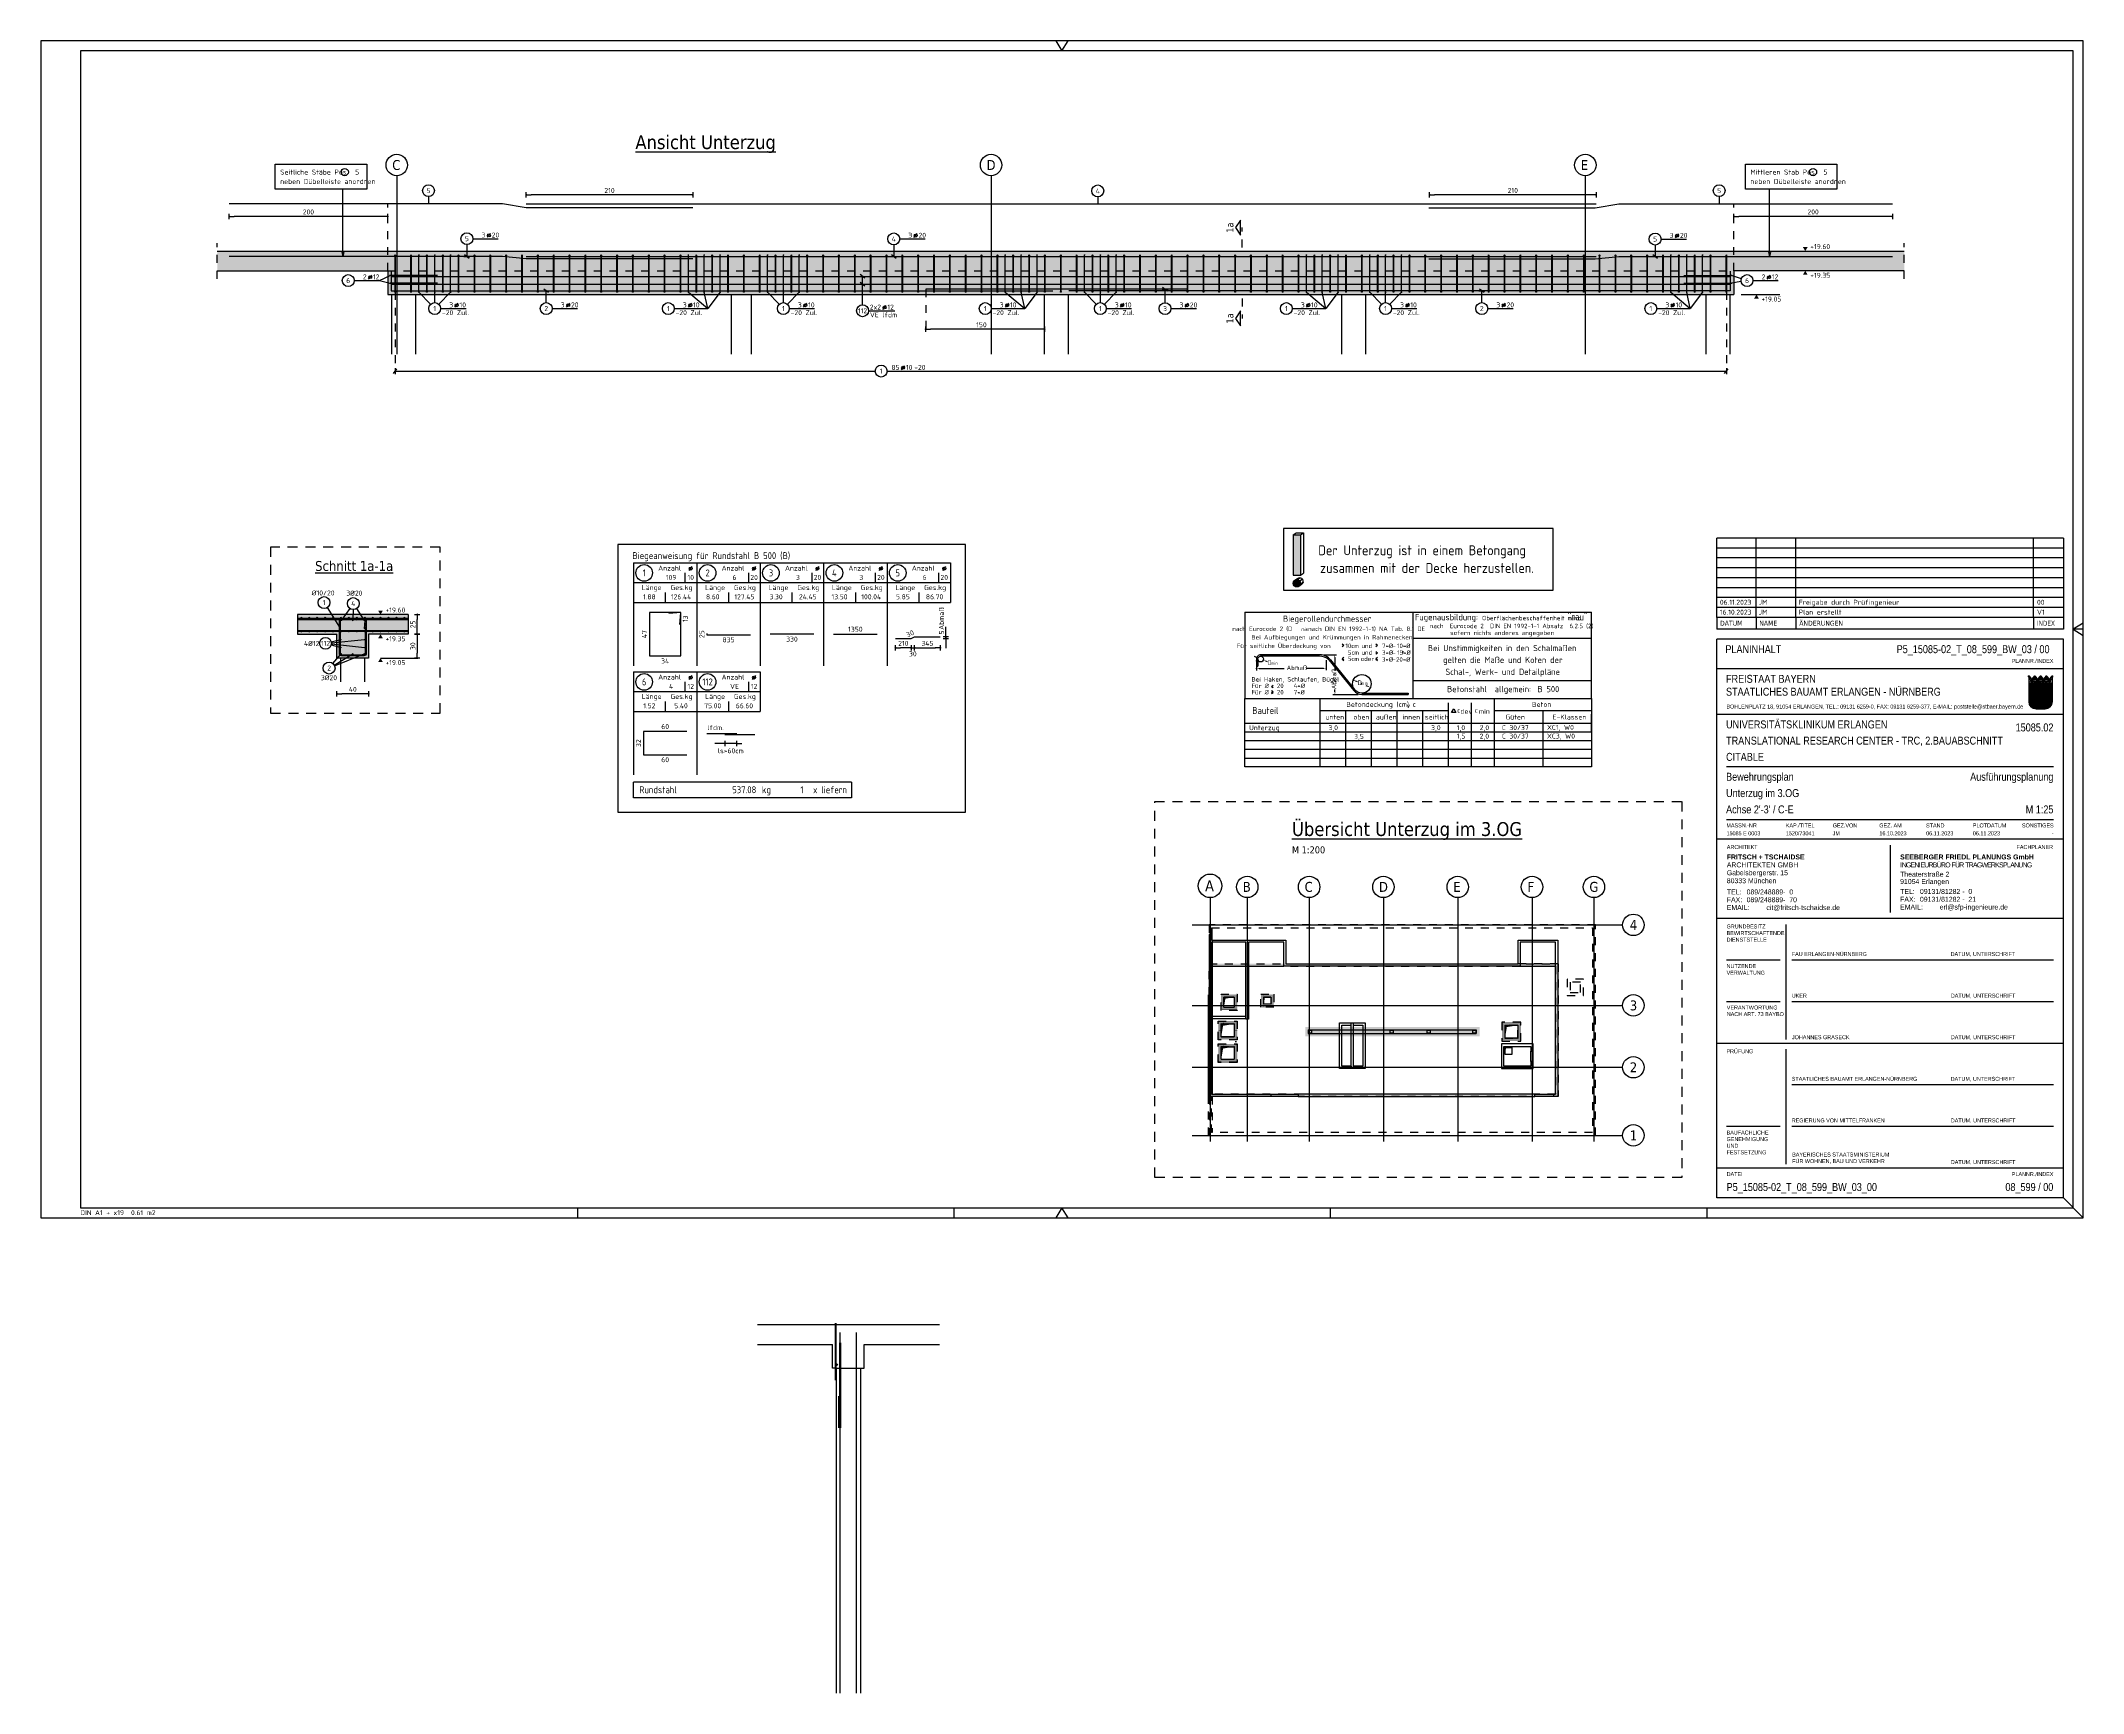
# Model space of a CAD drawing. Extents: x 0 to 39.9, y -6 to 14.9.
# Drawn here: x 0 to 25.78, y -6 to 14.85 of the extents above; entities that cross this region are included whole.
import ezdxf
from ezdxf.enums import TextEntityAlignment as Align

# ---------------------------------------------------------------- set-up
doc = ezdxf.new("R2010")
doc.units = 0
doc.header["$LTSCALE"] = 0.25
for name, pattern in [('AUSGEZOGEN', [1000.01, 1000, 0.01]), ('DASHDOTSMALL', [1.05, 0.5, -0.25, 0.05, -0.25]), ('DOT', [0.175, 0.05, -0.125]), ('HIDDEN', [0.375, 0.25, -0.125]), ('HIDDEN2', [0.187, 0.125, -0.062]), ('PUNKT', [0.175, 0.05, -0.125]), ('STRICHLINIE', [0.75, 0.5, -0.25]), ('STRICHPUNKT2', [0.55, 0.25, -0.125, 0.05, -0.125]), ('VERDECKT', [0.375, 0.25, -0.125])]:
    doc.linetypes.add(name, pattern=pattern)
for name, color, linetype in [('40 A Plankopf Text F+T', 7, 'Continuous'), ('ACHSEN', 7, 'Continuous'), ('AFU', 7, 'Continuous'), ('Attika DG', 7, 'Continuous'), ('BET-ANS', 7, 'Continuous'), ('BETON', 7, 'Continuous'), ('DD', 7, 'Continuous'), ('DETAIL', 7, 'Continuous'), ('DRUEBER', 7, 'Continuous'), ('grau_dunkel', 7, 'Continuous'), ('grau_hell', 7, 'Continuous'), ('grau_mittel', 7, 'Continuous'), ('HILFE', 7, 'Continuous'), ('HINWEISE', 7, 'Continuous'), ('koten', 7, 'Continuous'), ('MASSE', 7, 'Continuous'), ('OBJEKT', 7, 'Continuous'), ('RAHMEN', 7, 'Continuous'), ('RND', 7, 'Continuous'), ('RND_BILD', 7, 'Continuous'), ('SCHATTEN', 7, 'Continuous'), ('SCHNITTE', 7, 'Continuous'), ('SFP_Achsen', 7, 'Continuous'), ('STEMPEL', 7, 'Continuous'), ('TEXT', 7, 'Continuous'), ('VERDECKT', 7, 'Continuous')]:
    doc.layers.add(name, color=color, linetype=linetype)
doc.layers.add('NOPLOT', color=7, linetype='Continuous', plot=False)
doc.layers.add('zila_01_rb_02_stb-fertig_05_schraff', color=144, linetype='Continuous', lineweight=9)
doc.styles.add('ERSTELLTER_STIL_3', font='arial.ttf')
doc.styles.add('ERSTELLTER_STIL_4', font='arialbd.ttf')
doc.styles.add('helv', font='tahoma.ttf')
doc.styles.add('plankopf_ArialN', font='ARIALN.TTF')
doc.styles.add('txt', font='isocp.shx')
doc.linetypes.add('AFU_50K', pattern='A,0.15,["/",Standard,S=0.2,R=0,X=-0.01,Y=-0.1],0.07,["/",Standard,S=0.2,R=0,X=-0.01,Y=-0.1],0.15', length=0.37)
doc.dimstyles.new('DOT_I', dxfattribs={"dimscale": 0.25, "dimtxt": 0.25, "dimasz": 0.25, "dimexe": 0.1, "dimexo": 0.3, "dimgap": 0.1, "dimtad": 1, "dimdec": 3, "dimzin": 3, "dimtxsty": 'txt', "dimblk": 'DOT', "dimblk1": 'DOT', "dimblk2": 'DOT', "dimsah": 1, "dimcen": 0.1, "dimse1": 1, "dimse2": 1, "dimazin": 0, "dimtfac": 1, "dimtdec": 4, "dimtix": 1, "dimtmove": 2, "dimatfit": 3, "dimfxl": 0, "dimtvp": 1, "dimtolj": 1, "dimtzin": 0, "dimarcsym": 0})
pattern_1 = [(0, (-322.07857, -163.97815), (8e-17, 0.254), [])]
pattern_2 = [(0, (4.921158, -3.816361), (2e-18, 0.0078125), []), (90, (4.921158, -3.816361), (-0.0078125, 2e-18), [])]
pattern_3 = [(0, (4.921158, -3.8163606), (0.003125, 0.00625), [0, -0.00625])]

# ---------------------------------------------------------------- blocks, each defined once
blk = doc.blocks.new('Bundeslandwappen')
at = {"lineweight": 9, "true_color": 0xffffff}
for points in [[(-5.8, 16.5), (-6, 16.5), (-6, 16.3), (-5.8, 16.3)], [(-5.1, 15.7), (-5.3, 15.7), (-5.3, 15.5), (-5.1, 15.5)], [(-3.5, 15.7), (-3.7, 15.7), (-3.7, 15.5), (-3.5, 15.5)], [(-2.8, 16.5), (-3, 16.5), (-3, 16.3), (-2.8, 16.3)], [(-2.2, 15.7), (-2.4, 15.7), (-2.4, 15.5), (-2.2, 15.5)], [(-0.6, 15.7), (-0.8, 15.7), (-0.8, 15.5), (-0.6, 15.5)], [(0.1, 16.5), (-0.1, 16.5), (-0.1, 16.3), (0.1, 16.3)], [(0.8, 15.7), (0.6, 15.7), (0.6, 15.5), (0.8, 15.5)], [(2.4, 15.7), (2.2, 15.7), (2.2, 15.5), (2.4, 15.5)], [(3, 16.5), (2.8, 16.5), (2.8, 16.3), (3, 16.3)], [(3.7, 15.7), (3.5, 15.7), (3.5, 15.5), (3.7, 15.5)], [(5.3, 15.7), (5.1, 15.7), (5.1, 15.5), (5.3, 15.5)], [(6, 16.5), (5.8, 16.5), (5.8, 16.3), (6, 16.3)]]:
    blk.add_hatch(color=7, dxfattribs=at).paths.add_polyline_path(points)
at = {"true_color": 0xffffff}
for points in [[(-5.3, 12.6), (-5.7, 12.6), (-5.7, 12.2), (-5.1, 12)], [(-1.4, 10.7), (-5.1, 12), (-3.6, 8.4), (0.1, 7.1)], [(0.9, 12.6), (-2.2, 12.6), (-1.4, 10.7), (2.2, 9.4)], [(4, 12.6), (1.7, 12.6), (4.4, 11.6)], [(5.7, 11.2), (4.4, 11.6), (5.7, 8.5)], [(-3.6, 8.4), (-5.7, 9.2), (-5.7, 6.2), (-2.1, 4.9)], [(-5.7, 6.1), (-5.7, 3.7, 0.041392), (-5.7, 3.1), (-4.2, 2.6)], [(-0.6, 1.3), (-4.2, 2.6), (-3.3, 0.4, 0.073774), (-2.3, 0.3), (-0.1, 0.3)], [(1.6, 3.6), (-2.1, 4.9), (-0.6, 1.3), (2.4, 0.3, 0.043654), (2.9, 0.4)], [(3.7, 5.8), (0.1, 7.1), (1.6, 3.6), (5.2, 2.3)], [(5.7, 8.1), (2.2, 9.4), (3.7, 5.8), (5.7, 5.1)]]:
    blk.add_hatch(color=7, dxfattribs=at).paths.add_polyline_path(points)
at = {"lineweight": 9}
h = blk.add_hatch(dxfattribs=at)
h.set_pattern_fill('ANSI31', color=256, scale=0.08, angle=315, style=0)
h.set_pattern_definition(pattern_1)
h.paths.add_polyline_path([(-5.1, 12), (-5.7, 12.2), (-5.7, 9.2), (-3.6, 8.4)])
h = blk.add_hatch(dxfattribs=at)
h.set_pattern_fill('ANSI31', color=256, scale=0.08, angle=315, style=0)
h.set_pattern_definition(pattern_1)
h.paths.add_polyline_path([(-2.2, 12.6), (-5.3, 12.6), (-5.1, 12), (-1.4, 10.7)])
h = blk.add_hatch(dxfattribs=at)
h.set_pattern_fill('ANSI31', color=256, scale=0.08, angle=315, style=0)
h.set_pattern_definition(pattern_1)
h.paths.add_polyline_path([(2.2, 9.4), (-1.4, 10.7), (0.1, 7.1), (3.7, 5.8)])
h = blk.add_hatch(dxfattribs=at)
h.set_pattern_fill('ANSI31', color=256, scale=0.08, angle=315, style=0)
h.set_pattern_definition(pattern_1)
h.paths.add_polyline_path([(4.4, 11.6), (1.7, 12.6), (0.9, 12.6), (2.2, 9.4), (5.7, 8.1), (5.7, 8.5)])
h = blk.add_hatch(dxfattribs=at)
h.set_pattern_fill('ANSI31', color=256, scale=0.08, angle=315, style=0)
h.set_pattern_definition(pattern_1)
h.paths.add_polyline_path([(5.7, 12.6), (4, 12.6), (4.4, 11.6), (5.7, 11.2)])
h = blk.add_hatch(dxfattribs=at)
h.set_pattern_fill('ANSI31', color=256, scale=0.08, angle=315, style=0)
h.set_pattern_definition(pattern_1)
h.paths.add_polyline_path([(-2.1, 4.9), (-5.7, 6.2), (-5.7, 6.1), (-4.2, 2.6), (-0.6, 1.3)])
h = blk.add_hatch(dxfattribs=at)
h.set_pattern_fill('ANSI31', color=256, scale=0.08, angle=315, style=0)
h.set_pattern_definition(pattern_1)
h.paths.add_polyline_path([(-4.2, 2.6), (-5.7, 3.1, 0.285055), (-3.3, 0.4)])
h = blk.add_hatch(dxfattribs=at)
h.set_pattern_fill('ANSI31', color=256, scale=0.08, angle=315, style=0)
h.set_pattern_definition(pattern_1)
h.paths.add_polyline_path([(0.1, 7.1), (-3.6, 8.4), (-2.1, 4.9), (1.6, 3.6)])
h = blk.add_hatch(dxfattribs=at)
h.set_pattern_fill('ANSI31', color=256, scale=0.08, angle=315, style=0)
h.set_pattern_definition(pattern_1)
h.paths.add_polyline_path([(-0.6, 1.3), (-0.1, 0.3), (2.3, 0.3, 0.004354), (2.4, 0.3)])
h = blk.add_hatch(dxfattribs=at)
h.set_pattern_fill('ANSI31', color=256, scale=0.08, angle=315, style=0)
h.set_pattern_definition(pattern_1)
h.paths.add_polyline_path([(5.3, 2.1), (5.2, 2.3), (1.6, 3.6), (2.9, 0.4, 0.22704)])
h = blk.add_hatch(dxfattribs=at)
h.set_pattern_fill('ANSI31', color=256, scale=0.08, angle=315, style=0)
h.set_pattern_definition(pattern_1)
h.paths.add_polyline_path([(5.7, 5.1), (3.7, 5.8), (5.2, 2.3), (5.4, 2.2, 0.111178), (5.7, 3.7)])
for p, q in [((-6, 16.1), (-6, 3.7)), ((-6, 13.3), (6, 13.3)), ((-6, 12.9), (6, 12.9)), ((-5.7, 12.6), (-5.7, 3.7)), ((-5.7, 12.6), (5.7, 12.6)), ((-5.7, 12.2), (5.7, 8.1)), ((-5.6, 16.6), (-5.6, 16.7)), ((-5.6, 15), (-5.6, 15.2)), ((-5.3, 15.2), (-5.3, 15)), ((-4.7, 14.5), (-5.3, 14.5)), ((-5.3, 12.6), (-0.1, 0.3)), ((-4.1, 14.5), (-3.5, 14.5)), ((-3.5, 15.2), (-3.5, 15)), ((-3.4, 13.9), (-2.9, 14.2)), ((-2.9, 13.6), (-3.4, 13.9)), ((-3.2, 16.6), (-3.2, 16.7)), ((-3.2, 15), (-3.2, 15.2)), ((-2.9, 15.6), (-2.9, 14.5)), ((-2.9, 14.2), (-2.5, 13.9)), ((-2.5, 13.9), (-2.9, 13.6)), ((-2.7, 16.6), (-2.7, 16.7)), ((-2.7, 15), (-2.7, 15.2)), ((-2.4, 15.2), (-2.4, 15)), ((-1.7, 14.5), (-2.3, 14.5)), ((-2.2, 12.6), (2.9, 0.4)), ((-1.2, 14.5), (-0.6, 14.5)), ((-0.5, 15.2), (-0.5, 15)), ((0, 14.2), (-0.4, 13.9)), ((-0.4, 13.9), (0, 13.6)), ((-0.3, 16.6), (-0.2, 16.7)), ((-0.2, 15), (-0.2, 15.2)), ((0, 15.6), (0, 14.5)), ((0.4, 13.9), (0, 14.2)), ((0, 13.6), (0.4, 13.9)), ((0.3, 16.6), (0.2, 16.7)), ((0.2, 15), (0.2, 15.2)), ((0.5, 15.2), (0.5, 15)), ((1.2, 14.5), (0.6, 14.5)), ((0.9, 12.6), (5.3, 2.1)), ((1.7, 14.5), (2.3, 14.5)), ((1.7, 12.6), (5.7, 11.2)), ((2.4, 15.2), (2.4, 15)), ((2.9, 14.2), (2.5, 13.9)), ((2.5, 13.9), (2.9, 13.6)), ((2.7, 16.6), (2.7, 16.7)), ((2.7, 15), (2.7, 15.2)), ((2.9, 15.6), (2.9, 14.5)), ((3.4, 13.9), (2.9, 14.2)), ((2.9, 13.6), (3.4, 13.9)), ((3.2, 16.6), (3.2, 16.7)), ((3.2, 15), (3.2, 15.2)), ((3.5, 15.2), (3.5, 15)), ((4.1, 14.5), (3.5, 14.5)), ((4, 12.6), (5.7, 8.5)), ((4.7, 14.5), (5.3, 14.5)), ((5.3, 15.2), (5.3, 15)), ((5.6, 16.6), (5.6, 16.7)), ((5.6, 15), (5.6, 15.2)), ((5.7, 3.7), (5.7, 12.6)), ((6, 3.7), (6, 16.1)), ((-5.7, 9.2), (5.7, 5.1)), ((-5.7, 6.2), (5.4, 2.2)), ((-5.7, 6.1), (-3.3, 0.4)), ((-5.7, 3.1), (2.4, 0.3)), ((-2.3, 0.3), (2.3, 0.3)), ((-2.3, 0), (2.3, 0))]:
    blk.add_line(p, q, dxfattribs=at)
for points in [[(-5.8, 16.3), (-6, 16.3), (-6, 16.5), (-5.8, 16.5)], [(-5.1, 15.5), (-5.3, 15.5), (-5.3, 15.7), (-5.1, 15.7)], [(-4.1, 13.7), (-4.8, 13.7), (-4.8, 14.1), (-4.1, 14.1)], [(-3.7, 15.5), (-3.5, 15.5), (-3.5, 15.7), (-3.7, 15.7)], [(-2.8, 16.3), (-3, 16.3), (-3, 16.5), (-2.8, 16.5)], [(-2.2, 15.5), (-2.4, 15.5), (-2.4, 15.7), (-2.2, 15.7)], [(-1.8, 13.7), (-1, 13.7), (-1, 14.1), (-1.8, 14.1)], [(-0.8, 15.5), (-0.6, 15.5), (-0.6, 15.7), (-0.8, 15.7)], [(0.1, 16.3), (-0.1, 16.3), (-0.1, 16.5), (0.1, 16.5)], [(0.8, 15.5), (0.6, 15.5), (0.6, 15.7), (0.8, 15.7)], [(1.8, 13.7), (1, 13.7), (1, 14.1), (1.8, 14.1)], [(2.2, 15.5), (2.4, 15.5), (2.4, 15.7), (2.2, 15.7)], [(3, 16.3), (2.8, 16.3), (2.8, 16.5), (3, 16.5)], [(3.7, 15.5), (3.5, 15.5), (3.5, 15.7), (3.7, 15.7)], [(4.1, 13.7), (4.8, 13.7), (4.8, 14.1), (4.1, 14.1)], [(5.1, 15.5), (5.3, 15.5), (5.3, 15.7), (5.1, 15.7)], [(5.8, 16.3), (6, 16.3), (6, 16.5), (5.8, 16.5)]]:
    blk.add_lwpolyline(points, close=True, dxfattribs=at)
for centre in [(-5.3, 13.9), (-3.7, 13.9), (-2.2, 13.9), (-0.7, 13.9), (0.7, 13.9), (2.2, 13.9), (3.7, 13.9), (5.3, 13.9)]:
    blk.add_circle(centre, 0.123, dxfattribs=at)
for centre, radius, start, end in [((-5.9, 16.5), 0.362, 44.6681, 253.1183), ((-5.7, 16.7), 0.05, 6.6615, 44.6681), ((-5.6, 16.6), 0.05, 186.6615, 265.6209), ((-5.6, 16.3), 0.281, 346.0232, 85.6209), ((-5.4, 16), 0.179, 74.7883, 15.1356), ((-5.5, 15.2), 0.157, 3.2756, 179.5521), ((-5.2, 15), 0.453, 182.8328, 261.3043), ((-5.4, 16.2), 0.05, 254.7883, 346.0232), ((-5.2, 16), 0.05, 93.0633, 195.1356), ((-5.3, 15.2), 0.191, 249.6358, 3.0857), ((-5.2, 15.9), 0.224, 350.9542, 93.0633), ((-5, 15.2), 0.05, 82.9467, 183.0857), ((-5, 15.5), 0.249, 262.9467, 77.8855), ((-4.9, 15.8), 0.05, 170.9542, 257.8855), ((-4.6, 14.9), 0.224, 71.4, 0), ((-4.7, 14.9), 0.312, 275.9649, 353.9773), ((-4.4, 15.2), 0.208, 317.0775, 222.9225), ((-4.2, 14.9), 0.224, 180, 108.6), ((-4.1, 14.9), 0.312, 186.0227, 264.0351), ((-3.8, 15.5), 0.249, 102.1145, 277.0533), ((-3.9, 15.8), 0.05, 282.1145, 9.0458), ((-3.6, 15.9), 0.224, 86.9367, 189.0458), ((-3.8, 15.2), 0.05, 356.9143, 97.0533), ((-3.5, 15.2), 0.191, 176.9143, 290.3642), ((-3.4, 16), 0.179, 164.8644, 105.2117), ((-3.6, 16), 0.05, 344.8644, 86.9367), ((-3.2, 16.3), 0.281, 94.3791, 193.9768), ((-3.4, 16.2), 0.05, 193.9768, 285.2117), ((-3.3, 15.2), 0.157, 0.4479, 176.7244), ((-3.6, 15), 0.453, 278.6957, 357.1672), ((-2.9, 16.6), 0.264, 24.0166, 155.3409), ((-3.1, 16.7), 0.05, 155.2288, 173.3385), ((-3.2, 16.6), 0.05, 274.3791, 353.3385), ((-2.7, 16.7), 0.05, 6.6615, 24.0166), ((-2.6, 16.6), 0.05, 186.6615, 265.6209), ((-2.5, 16), 0.179, 74.7883, 15.1356), ((-2.6, 15.2), 0.157, 3.2756, 179.5521), ((-2.3, 15), 0.453, 182.8328, 261.3043), ((-2.7, 16.3), 0.281, 346.0232, 85.6209), ((-2.4, 16.2), 0.05, 254.7883, 346.0232), ((-2.3, 15.2), 0.191, 249.6358, 3.0857), ((-2.3, 15.9), 0.224, 350.9542, 93.0633), ((-2.3, 16), 0.05, 93.0633, 195.1356), ((-2.1, 15.5), 0.249, 262.9467, 77.8855), ((-2.1, 15.2), 0.05, 82.9467, 183.0857), ((-2, 15.8), 0.05, 170.9542, 257.8855), ((-1.7, 14.9), 0.224, 71.4, 0), ((-1.5, 15.2), 0.208, 317.0775, 222.9225), ((-1.8, 14.9), 0.312, 275.9649, 353.9773), ((-1.2, 14.9), 0.224, 180, 108.6), ((-1.2, 14.9), 0.312, 186.0227, 264.0351), ((-0.9, 15.5), 0.249, 102.1145, 277.0533), ((-0.7, 15.9), 0.224, 86.9367, 189.0458), ((-0.9, 15.8), 0.05, 282.1145, 9.0458), ((-0.8, 15.2), 0.05, 356.9143, 97.0533), ((-0.6, 15.2), 0.191, 176.9143, 290.3642), ((-0.7, 16), 0.05, 344.8644, 86.9367), ((-0.3, 16.3), 0.281, 94.3791, 193.9768), ((-0.4, 16), 0.179, 164.8644, 105.2117), ((-0.5, 16.2), 0.05, 193.9768, 285.2117), ((-0.7, 15), 0.453, 278.6957, 357.1672), ((-0.4, 15.2), 0.157, 0.4479, 176.7244), ((-0.3, 16.6), 0.05, 274.3791, 353.3385), ((0, 16.6), 0.264, 24.0166, 155.3409), ((-0.2, 16.7), 0.05, 155.2288, 173.3385), ((0.2, 16.7), 0.05, 6.6615, 24.0166), ((0.4, 15.2), 0.157, 3.2756, 179.5521), ((0.7, 15), 0.453, 182.8328, 261.3043), ((0.3, 16.6), 0.05, 186.6615, 265.6209), ((0.3, 16.3), 0.281, 346.0232, 85.6209), ((0.4, 16), 0.179, 74.7883, 15.1356), ((0.5, 16.2), 0.05, 254.7883, 346.0232), ((0.6, 15.2), 0.191, 249.6358, 3.0857), ((0.7, 16), 0.05, 93.0633, 195.1356), ((0.7, 15.9), 0.224, 350.9542, 93.0633), ((0.8, 15.2), 0.05, 82.9467, 183.0857), ((0.9, 15.5), 0.249, 262.9467, 77.8855), ((0.9, 15.8), 0.05, 170.9542, 257.8855), ((1.2, 14.9), 0.224, 71.4, 0), ((1.2, 14.9), 0.312, 275.9649, 353.9773), ((1.5, 15.2), 0.208, 317.0775, 222.9225), ((1.7, 14.9), 0.224, 180, 108.6), ((1.8, 14.9), 0.312, 186.0227, 264.0351), ((2.1, 15.5), 0.249, 102.1145, 277.0533), ((2.3, 15.9), 0.224, 86.9367, 189.0458), ((2, 15.8), 0.05, 282.1145, 9.0458), ((2.1, 15.2), 0.05, 356.9143, 97.0533), ((2.3, 15.2), 0.191, 176.9143, 290.3642), ((2.5, 16), 0.179, 164.8644, 105.2117), ((2.3, 16), 0.05, 344.8644, 86.9367), ((2.3, 15), 0.453, 278.6957, 357.1672), ((2.7, 16.3), 0.281, 94.3791, 193.9768), ((2.4, 16.2), 0.05, 193.9768, 285.2117), ((2.6, 15.2), 0.157, 0.4479, 176.7244), ((2.6, 16.6), 0.05, 274.3791, 353.3385), ((2.9, 16.6), 0.264, 24.0166, 155.3409), ((2.7, 16.7), 0.05, 155.2288, 173.3385), ((3.1, 16.7), 0.05, 6.6615, 24.0166), ((3.2, 16.6), 0.05, 186.6615, 265.6209), ((3.2, 16.3), 0.281, 346.0232, 85.6209), ((3.4, 16), 0.179, 74.7883, 15.1356), ((3.3, 15.2), 0.157, 3.2756, 179.5521), ((3.6, 15), 0.453, 182.8328, 261.3043), ((3.4, 16.2), 0.05, 254.7883, 346.0232), ((3.6, 16), 0.05, 93.0633, 195.1356), ((3.5, 15.2), 0.191, 249.6358, 3.0857), ((3.6, 15.9), 0.224, 350.9542, 93.0633), ((3.8, 15.2), 0.05, 82.9467, 183.0857), ((3.8, 15.5), 0.249, 262.9467, 77.8855), ((3.9, 15.8), 0.05, 170.9542, 257.8855), ((4.2, 14.9), 0.224, 71.4, 0), ((4.1, 14.9), 0.312, 275.9649, 353.9773), ((4.4, 15.2), 0.208, 317.0775, 222.9225), ((4.6, 14.9), 0.224, 180, 108.6), ((4.7, 14.9), 0.312, 186.0227, 264.0351), ((5, 15.5), 0.249, 102.1145, 277.0533), ((4.9, 15.8), 0.05, 282.1145, 9.0458), ((5.2, 15.9), 0.224, 86.9367, 189.0458), ((5, 15.2), 0.05, 356.9143, 97.0533), ((5.3, 15.2), 0.191, 176.9143, 290.3642), ((5.4, 16), 0.179, 164.8644, 105.2117), ((5.2, 16), 0.05, 344.8644, 86.9367), ((5.6, 16.3), 0.281, 94.3791, 193.9768), ((5.4, 16.2), 0.05, 193.9768, 285.2117), ((5.5, 15.2), 0.157, 0.4479, 176.7244), ((5.2, 15), 0.453, 278.6957, 357.1672), ((5.9, 16.5), 0.362, 286.8817, 135.3319), ((5.7, 16.7), 0.05, 135.3319, 173.3385), ((5.6, 16.6), 0.05, 274.3791, 353.3385), ((-2.3, 3.7), 3.7, 180, 270), ((-2.3, 3.7), 3.4, 180, 270), ((2.3, 3.7), 3.7, 270, 0), ((2.3, 3.7), 3.4, 270, 0)]:
    blk.add_arc(centre, radius, start, end, dxfattribs=at)
blk = doc.blocks.new('Plankopf_PU')
for p, q in [((-18.5, 25.4), (-18.5, 27.7)), ((-1, 27.7), (-18.5, 27.7)), ((-1, 27.7), (-18.5, 27.7)), ((-1, 25.4), (-1, 27.7)), ((-1, 25.4), (-18.5, 25.4)), ((-1, 25.4), (-18.5, 25.4)), ((-18.5, 19.1), (-18.5, 25.4)), ((-1, 19.1), (-1, 25.4)), ((-1.5, 22.75), (-18, 22.75)), ((-18, 20.1), (-1.5, 20.1)), ((-18.5, 15.1), (-18.5, 19.1)), ((-1, 19.1), (-18.5, 19.1)), ((-9.75, 18.8), (-9.75, 15.4)), ((-1, 15.1), (-1, 19.1)), ((-1, 15.1), (-18.5, 15.1)), ((-1, 15.1), (-18.5, 15.1)), ((-18.5, 8.8), (-18.5, 15.1)), ((-15, 9), (-15, 14.8)), ((-1, 8.8), (-1, 15.1)), ((-15.3, 13), (-18, 13)), ((-1.5, 13), (-14.7, 13)), ((-15.3, 10.9), (-18, 10.9)), ((-1.5, 10.9), (-14.7, 10.9)), ((-18.5, 2.5), (-18.5, 8.8)), ((-1, 8.8), (-18.5, 8.8)), ((-15, 2.7), (-15, 8.5)), ((-1, 2.5), (-1, 8.8)), ((-1.5, 6.7), (-14.7, 6.7)), ((-15.3, 4.6), (-18, 4.6)), ((-1.5, 4.6), (-14.7, 4.6)), ((-1, 2.5), (-18.5, 2.5)), ((-18.5, 1), (-18.5, 2.5)), ((-1, 2.5), (-18.5, 2.5)), ((-1, 1), (-1, 2.5)), ((-1, 1), (-18.5, 1))]:
    blk.add_line(p, q)
at = {"xscale": 0.1, "yscale": 0.1, "zscale": 0.1}
blk.add_blockref('Bundeslandwappen', (-2.15, 25.67), dxfattribs=at)
at = {"linetype": 'AUSGEZOGEN', "lineweight": 35, "style": 'plankopf_ArialN'}
blk.add_text('STAATLICHES BAUAMT ERLANGEN - NÜRNBERG', height=0.4, dxfattribs=at).set_placement((-18.03, 26.55), align=Align.MIDDLE_LEFT)
for s, height, p in [('FREISTAAT BAYERN', 0.4, (-18.03, 27.4)), ('PRÜFUNG', 0.2, (-18.01, 8.5))]:
    blk.add_text(s, height=height, dxfattribs=at).set_placement(p, align=Align.TOP_LEFT)
at = {"style": 'plankopf_ArialN'}
for s, p in [('BOHLENPLATZ 18, 91054 ERLANGEN, TEL.: 09131 6259-0, FAX: 09131 6259-377, E-MAIL: poststelle@stbaer.bayern.de', (-18.01, 25.7)), ('MASSN.-NR', (-18.01, 19.7)), ('KAP./TITEL', (-15.01, 19.7)), ('GEZ.VON', (-12.64, 19.7)), ('GEZ. AM', (-10.29, 19.7)), ('STAND', (-7.93, 19.7)), ('PLOTDATUM', (-5.57, 19.7)), ('FAU ERLANGEN-NÜRNBERG', (-14.71, 13.21)), ('DATUM, UNTERSCHRIFT', (-6.69, 13.21)), ('UKER', (-14.71, 11.11)), ('DATUM, UNTERSCHRIFT', (-6.68, 11.11)), ('JOHANNES GRASECK', (-14.7, 9.01)), ('DATUM, UNTERSCHRIFT', (-6.68, 9.01)), ('STAATLICHES BAUAMT ERLANGEN-NÜRNBERG', (-14.71, 6.91)), ('DATUM, UNTERSCHRIFT', (-6.69, 6.91)), ('REGIERUNG VON MITTELFRANKEN', (-14.71, 4.81)), ('DATUM, UNTERSCHRIFT', (-6.68, 4.81)), ('DATEI', (-18, 2.1)), ('DATUM, UNTERSCHRIFT', (-6.68, 2.71))]:
    blk.add_text(s, height=0.2, dxfattribs=at).set_placement(p)
for s, p in [('SONSTIGES', (-1.49, 19.7)), ('PLANNR./INDEX', (-1.5, 2.1))]:
    blk.add_text(s, height=0.2, dxfattribs=at).set_placement(p, align=Align.RIGHT)
at = {"linetype": 'AUSGEZOGEN', "lineweight": 35, "style": 'plankopf_ArialN'}
blk.add_text('ARCHITEKT', height=0.2, dxfattribs=at).set_placement((-17.99, 18.61))
blk.add_text('FACHPLANER', height=0.2, dxfattribs=at).set_placement((-1.52, 18.61), align=Align.RIGHT)
at = {"insert": (-5.57, 19.3), "char_height": 0.2, "attachment_point": 7, "style": 'plankopf_ArialN'}
blk.add_mtext('06.11.2023', dxfattribs=at)
at = {"char_height": 0.2, "attachment_point": 1, "style": 'plankopf_ArialN'}
for s, insert, width in [('GRUNDBESITZ\\PBEWIRTSCHAFTENDE DIENSTSTELLE', (-18, 14.8), 2.5), ('NUTZENDE^JVERWALTUNG', (-18, 12.8), 2.6984), ('VERANTWORTUNG  NACH ART. 73 BAYBO', (-17.99, 10.71), 2.6877), ('BAUFACHLICHE GENEHMIGUNG UND FESTSETZUNG', (-18, 4.4), 2.2311), ('BAYERISCHES STAATSMINISTERIUM ^JFÜR WOHNEN, BAU UND VERKEHR', (-14.69, 3.29), 9.2941)]:
    blk.add_mtext(s, dxfattribs=dict(at, insert=insert, width=width))
at = {"style": 'plankopf_ArialN'}
for tag, p in [('PROJEKTBEZEICHNUNGZ1', (-18.03, 24.58)), ('PROJEKTBEZEICHNUNGZ2', (-18.03, 23.76)), ('PROJEKTBEZEICHNUNGZ3', (-18.03, 22.94))]:
    blk.add_attdef(tag, text='', height=0.4, dxfattribs=at).set_placement(p, align=Align.BOTTOM_LEFT)
for tag, p in [('GEB.-NR', (-1.5, 24.95)), ('0.000X', (-1.51, 1.75))]:
    blk.add_attdef(tag, text='', height=0.4, dxfattribs=at).set_placement(p, align=Align.TOP_RIGHT)
for tag, p, height in [('PLANINHALTZ1', (-18.03, 22.06), 0.4), ('PLANINHALTZ2', (-18.03, 21.23), 0.4), ('PLANINHALTZ3', (-18.03, 20.41), 0.4), ('MASSN.-NR', (-18.01, 19.3), 0.2), ('KAPITEL/TITEL', (-15.01, 19.3), 0.2), ('GEZ_VON', (-12.64, 19.3), 0.2), ('GEZ_AM', (-10.29, 19.3), 0.2), ('STAND', (-7.93, 19.3), 0.2)]:
    blk.add_attdef(tag, p, '', height=height, dxfattribs=at)
for tag, height, p in [('PLANUNGSPHASE', 0.4, (-1.5, 22.06)), ('PROJEKTKATEGORIE', 0.4, (-1.5, 21.23)), ('MAßSTAB', 0.4, (-1.5, 20.41)), ('SONSTIGES', 0.2, (-1.5, 19.3))]:
    blk.add_attdef(tag, text='', height=height, dxfattribs=at).set_placement(p, align=Align.RIGHT)
at = {"layer": '40 A Plankopf Text F+T', "color": 7, "linetype": 'Continuous', "lineweight": 13, "char_height": 0.25, "attachment_point": 7}
for s, insert, style in [('\\A1;ARCHITEKTEN GMBH', (-17.99, 17.68), 'ERSTELLTER_STIL_3'), ('\\A1;Gabelsbergerstr. 15', (-17.99, 17.21), 'ERSTELLTER_STIL_3'), ('\\A1;FRITSCH + TSCHAIDSE ', (-17.99, 18.08), 'ERSTELLTER_STIL_4'), ('\\A1;SEEBERGER FRIEDL PLANUNGS GmbH', (-9.24, 18.08), 'ERSTELLTER_STIL_4'), ('\\A1;{\\T0.8;INGENIEURBÜRO FÜR TRAGWERKSPLANUNG}', (-9.24, 17.68), 'ERSTELLTER_STIL_3'), ('\\A1;80333 München', (-17.99, 16.88), 'ERSTELLTER_STIL_3'), ('\\A1;Theaterstraße 2', (-9.24, 17.21), 'ERSTELLTER_STIL_3'), ('\\A1;91054 Erlangen', (-9.24, 16.77), 'ERSTELLTER_STIL_3')]:
    blk.add_mtext(s, dxfattribs=dict(at, insert=insert, style=style))
at = {"layer": '40 A Plankopf Text F+T', "color": 7, "linetype": 'Continuous', "lineweight": 13, "char_height": 0.25, "attachment_point": 7, "line_spacing_factor": 0.945293, "style": 'ERSTELLTER_STIL_3'}
for s, insert in [('\\A1;TEL: ^I089/248889-  0\\PFAX: ^I089/248889-  70\\PEMAIL: ^Icit@fritsch-tschaidse.de', (-17.99, 15.48)), ('\\A1;TEL: ^I09131/81282 -  0\\PFAX: ^I09131/81282 -  21\\PEMAIL: ^Ierl@sfp-ingenieure.de', (-9.24, 15.48))]:
    blk.add_mtext(s, dxfattribs=dict(at, insert=insert))
blk = doc.blocks.new('Plankopf-ER')
at = {"layer": 'RAHMEN', "color": 7, "linetype": 'Continuous'}
for p, q in [((-0.5, 4.6), (-18, 4.6)), ((-18, 4.1), (-18, 4.6)), ((-16, 4.1), (-16, 4.6)), ((-14, 4.1), (-14, 4.6)), ((-2, 4.1), (-2, 4.6)), ((-0.5, 4.6), (-0.5, 4.1)), ((-0.5, 4.1), (-18, 4.1)), ((-18, 3.6), (-18, 4.1)), ((-0.5, 3.6), (-18, 3.6)), ((-18, 3.1), (-18, 3.6)), ((-0.5, 3.1), (-18, 3.1)), ((-18, 2.6), (-18, 3.1)), ((-16, 3.6), (-16, 4.1)), ((-16, 3.1), (-16, 3.6)), ((-16, 2.6), (-16, 3.1)), ((-14, 3.6), (-14, 4.1)), ((-14, 3.1), (-14, 3.6)), ((-14, 2.6), (-14, 3.1)), ((-2, 3.6), (-2, 4.1)), ((-2, 3.1), (-2, 3.6)), ((-2, 2.6), (-2, 3.1)), ((-0.5, 4.1), (-0.5, 3.6)), ((-0.5, 3.6), (-0.5, 3.1)), ((-0.5, 3.1), (-0.5, 2.6)), ((-0.5, 2.6), (-18, 2.6)), ((-18, 2.1), (-18, 2.6)), ((-0.5, 2.1), (-18, 2.1)), ((-18, 1.6), (-18, 2.1)), ((-16, 2.1), (-16, 2.6)), ((-16, 1.6), (-16, 2.1)), ((-14, 2.1), (-14, 2.6)), ((-14, 1.6), (-14, 2.1)), ((-2, 2.1), (-2, 2.6)), ((-2, 1.6), (-2, 2.1)), ((-0.5, 2.6), (-0.5, 2.1)), ((-0.5, 2.1), (-0.5, 1.6)), ((-0.5, 1.6), (-18, 1.6)), ((-18, 1.1), (-18, 1.6)), ((-0.5, 1.1), (-18, 1.1)), ((-18, 0.6), (-18, 1.1)), ((-16, 1.1), (-16, 1.6)), ((-16, 0.6), (-16, 1.1)), ((-14, 1.1), (-14, 1.6)), ((-14, 0.6), (-14, 1.1)), ((-2, 1.1), (-2, 1.6)), ((-2, 0.6), (-2, 1.1)), ((-0.5, 1.6), (-0.5, 1.1)), ((-0.5, 1.1), (-0.5, 0.6)), ((-0.5, 0.6), (-18, 0.6)), ((-18, 0.6), (-18, 0)), ((-0.5, 0), (-18, 0)), ((-16, 0.6), (-16, 0)), ((-14, 0.6), (-14, 0)), ((-2, 0.6), (-2, 0)), ((-0.5, 0.6), (-0.5, 0))]:
    blk.add_line(p, q, dxfattribs=at)
at = {"layer": 'RAHMEN', "color": 7, "linetype": 'Continuous', "style": 'txt'}
for tag, p in [('INDEX-D8', (-17.84, 4.24)), ('INDEX-N8', (-15.88, 4.24)), ('INDEX-X8', (-13.86, 4.24)), ('INDEX8', (-1.83, 4.24)), ('INDEX-D7', (-17.84, 3.74)), ('INDEX-D6', (-17.84, 3.24)), ('INDEX-N7', (-15.88, 3.74)), ('INDEX-N6', (-15.88, 3.24)), ('INDEX-X7', (-13.86, 3.74)), ('INDEX-X6', (-13.86, 3.24)), ('INDEX7', (-1.83, 3.74)), ('INDEX6', (-1.83, 3.24)), ('INDEX-D5', (-17.84, 2.74)), ('INDEX-D4', (-17.84, 2.24)), ('INDEX-N5', (-15.88, 2.74)), ('INDEX-N4', (-15.88, 2.24)), ('INDEX-X5', (-13.86, 2.74)), ('INDEX-X4', (-13.86, 2.24)), ('INDEX5', (-1.83, 2.74)), ('INDEX4', (-1.83, 2.24)), ('INDEX-D3', (-17.84, 1.74)), ('INDEX-D2', (-17.84, 1.24)), ('INDEX-N3', (-15.88, 1.74)), ('INDEX-N2', (-15.88, 1.24)), ('INDEX-X3', (-13.86, 1.74)), ('INDEX-X2', (-13.86, 1.24)), ('INDEX3', (-1.83, 1.74)), ('INDEX2', (-1.83, 1.24)), ('INDEX-D1', (-17.84, 0.74)), ('INDEX-N1', (-15.88, 0.74)), ('INDEX-X1', (-13.86, 0.74)), ('INDEX1', (-1.83, 0.74))]:
    blk.add_attdef(tag, p, '', height=0.25, dxfattribs=at)
at = {"layer": 'STEMPEL', "color": 7, "linetype": 'Continuous', "style": 'helv'}
for s, p in [('DATUM', (-17.83, 0.18)), ('NAME', (-15.85, 0.18)), ('ÄNDERUNGEN', (-13.83, 0.18))]:
    blk.add_text(s, height=0.25, dxfattribs=at).set_placement(p)
at = {"layer": 'STEMPEL', "color": 7, "linetype": 'Continuous', "style": 'helv', "width": 0.8}
blk.add_text('INDEX', height=0.25, dxfattribs=at).set_placement((-1.83, 0.18))
blk = doc.blocks.new('okrd_o')
at = {"layer": 'koten', "color": 7, "linetype": 'Continuous'}
blk.add_solid([(-0.12, 0.2), (0.12, 0.2), (0, 0)], dxfattribs=at)
at = {"layer": 'koten', "style": 'txt'}
blk.add_attdef('OKRD', (0.25, 0.1), '', height=0.25, dxfattribs=at)
blk = doc.blocks.new('okrd_u')
at = {"layer": 'koten', "color": 7, "linetype": 'Continuous'}
blk.add_solid([(-0.12, -0.2), (0.12, -0.2), (0, 0)], dxfattribs=at)
at = {"layer": 'koten', "style": 'txt'}
blk.add_attdef('OKRD', (0.25, -0.35), '', height=0.25, dxfattribs=at)
blk = doc.blocks.new('Brüstung DG')
at = {"color": 0, "linetype": 'ByBlock', "lineweight": -2}
for p, q in [((0.285, 3.925), (0.35, 3.925)), ((0.35, 3.925), (0.35, 0.3))]:
    blk.add_line(p, q, dxfattribs=at)
for points in [[(0.125, 21.25), (0.05, 21.25), (0.05, 20.285), (0.125, 20.285)], [(0.285, 20.285), (0.35, 20.285), (0.35, 20.95)], [(0.075, 0), (0, 0), (0, 3.925), (0.075, 3.925)]]:
    blk.add_lwpolyline(points, dxfattribs=at)
blk.add_lwpolyline([(0.285, 20.285), (0.285, 20.285), (0.285, 20.285), (0.285, 20.95), (38.75, 20.95), (38.75, 0.3), (0.285, 0.3), (0.285, 3.925), (0.075, 3.925), (0.075, 0), (39.05, 0), (39.05, 21.25), (0.125, 21.25), (0.125, 20.285), (0.125, 20.285), (0.125, 20.285)], close=True, dxfattribs=at)
blk = doc.blocks.new('DG')
at = {"color": 0, "linetype": 'ByBlock', "lineweight": -2}
blk.add_line((0.35, 15.57), (0.35, 0.25), dxfattribs=at)
for points in [[(0.12, 16.36), (0.05, 16.36), (0.05, 10.25), (0.08, 10.25)], [(0.28, 15.57), (0.28, 0.25), (6.27, 0.25), (6.27, 0), (0.08, 0), (0.08, 10.25), (0.12, 10.25), (0.12, 16.36), (0.28, 16.36), (0.28, 15.77), (7.8, 15.77), (7.8, 13.4), (31.25, 13.4), (31.25, 15.77), (35.27, 15.77), (35.27, 0), (34.87, 0), (34.87, 0.25), (35.02, 0.25), (35.02, 15.57), (31.45, 15.57), (31.45, 13.15), (7.6, 13.15), (7.6, 15.57), (4.02, 15.57), (4.02, 7.82), (3.77, 7.82), (3.77, 15.57), (0.28, 15.57)], [(0.35, 15.77), (0.35, 16.36), (0.28, 16.36)], [(0.08, 0), (0, 0), (0, 10.25), (0.08, 10.25)], [(13.21, 7.45), (15.82, 7.45), (15.82, 2.82), (13.21, 2.82), (13.21, 7.45)], [(13.46, 7.2), (14.37, 7.2), (14.37, 3.07), (13.46, 3.07), (13.46, 7.2)], [(14.37, 7.45), (14.62, 7.45)], [(14.62, 7.2), (15.57, 7.2), (15.57, 3.07), (14.62, 3.07), (14.62, 7.2)], [(32.77, 5.3), (29.57, 5.3), (29.57, 2.82), (32.77, 2.82), (32.77, 3.53), (32.52, 3.53), (32.52, 3.07), (29.82, 3.07), (29.82, 5.05), (32.52, 5.05), (32.52, 4.58), (32.77, 4.58), (32.77, 5.3)], [(14.62, 2.82), (14.37, 2.82)], [(9.03, 0.25), (9.03, 0), (32.92, 0), (32.92, 0.25), (9.03, 0.25)]]:
    blk.add_lwpolyline(points, dxfattribs=at)
for points in [[(10.08, 6.69), (10.38, 6.69), (10.38, 6.39), (10.08, 6.39)], [(18.32, 6.69), (18.62, 6.69), (18.62, 6.39), (18.32, 6.39)], [(22.07, 6.69), (22.37, 6.69), (22.37, 6.39), (22.07, 6.39)], [(26.67, 6.69), (26.97, 6.69), (26.97, 6.39), (26.67, 6.39)]]:
    blk.add_lwpolyline(points, close=True, dxfattribs=at)
at = {"layer": 'HILFE', "color": 102, "linetype": 'AUSGEZOGEN'}
blk.add_line((0.08, 0), (0, 0), dxfattribs=at)
blk = doc.blocks.new('SCHN-2')
at = {"layer": 'SCHNITTE', "color": 6, "linetype": 'Continuous'}
blk.add_lwpolyline([(0.38, 0.09), (0, 0.34), (-0.38, 0.09)], close=True, dxfattribs=at)
at = {"layer": 'SCHNITTE', "color": 1, "linetype": 'DASHDOTSMALL', "style": 'helv'}
blk.add_attdef('SCHN-2', text='', height=0.35, dxfattribs=at).set_placement((0, 0.45), align=Align.CENTER)
blk = doc.blocks.new('RND_LEI')
at = {"layer": 'RND', "color": 7, "linetype": 'Continuous'}
blk.add_line((1.02, 0.07), (1.19, 0.27), dxfattribs=at)
for centre, radius in [((0, 0), 0.3), ((1.11, 0.17), 0.075)]:
    blk.add_circle(centre, radius, dxfattribs=at)
at = {"layer": 'RND', "color": 7, "linetype": 'Continuous', "style": 'txt'}
blk.add_attdef('POSL', text='', height=0.25, dxfattribs=at).set_placement((0, 0), align=Align.MIDDLE)
blk.add_attdef('ANZ', text='', height=0.25, dxfattribs=at).set_placement((0.93, 0.06), align=Align.RIGHT)
for tag, p in [('DUM', (1.25, 0.06)), ('ABSTD', (1.67, 0.06)), ('POSTXT', (0.37, -0.33))]:
    blk.add_attdef(tag, p, '', height=0.25, dxfattribs=at)
blk = doc.blocks.new('lei_gre')
at = {"layer": 'RND', "color": 7, "linetype": 'Continuous'}
for p, q in [((-0.09, -0.12), (0.09, 0.12)), ((0, 0.15), (0, -0.15))]:
    blk.add_line(p, q, dxfattribs=at)
blk = doc.blocks.new('DOT')
at = {"layer": 'MASSE', "color": 7, "linetype": 'Continuous'}
for p, q in [((0, 0), (-1, 0)), ((0, 0.54), (0, -0.54))]:
    blk.add_line(p, q, dxfattribs=at)
at = {"layer": 'MASSE', "color": 7, "linetype": 'Continuous', "const_width": 0.2}
blk.add_lwpolyline([(-0.1, 0, 1), (0.1, 0, 1)], format="xyb", close=True, dxfattribs=at)
blk = doc.blocks.new('*D14')
at = {"layer": 'Defpoints', "color": 0, "linetype": 'AUSGEZOGEN', "transparency": 16777216}
for p in [(2.377, 12.635), (2.377, 12.635), (4.377, 12.635)]:
    blk.add_point(p, dxfattribs=at)
at = {"layer": 'MASSE', "color": 0, "linetype": 'AUSGEZOGEN', "lineweight": -2, "transparency": 16777216}
blk.add_line((4.315, 12.635), (2.44, 12.635), dxfattribs=at)
at = {"layer": 'MASSE', "color": 0, "linetype": 'AUSGEZOGEN', "lineweight": -2, "transparency": 16777216, "xscale": 0.0625, "yscale": 0.0625, "zscale": 0.0625, "rotation": 180}
blk.add_blockref('DOT', (2.377, 12.635), dxfattribs=at)
at = {"layer": 'MASSE', "color": 0, "linetype": 'AUSGEZOGEN', "lineweight": -2, "transparency": 16777216, "xscale": 0.0625, "yscale": 0.0625, "zscale": 0.0625}
blk.add_blockref('DOT', (4.377, 12.635), dxfattribs=at)
at = {"layer": 'MASSE', "color": 0, "linetype": 'AUSGEZOGEN', "transparency": 16777216, "insert": (3.377, 12.691), "char_height": 0.0625, "attachment_point": 5, "style": 'txt'}
blk.add_mtext('\\A1;200', dxfattribs=at)
blk = doc.blocks.new('*D16')
at = {"layer": 'Defpoints', "color": 0, "linetype": 'AUSGEZOGEN', "transparency": 16777216}
for p in [(6.127, 12.906), (6.127, 12.906), (8.227, 12.906)]:
    blk.add_point(p, dxfattribs=at)
at = {"layer": 'MASSE', "color": 0, "linetype": 'AUSGEZOGEN', "lineweight": -2, "transparency": 16777216}
blk.add_line((8.165, 12.906), (6.19, 12.906), dxfattribs=at)
at = {"layer": 'MASSE', "color": 0, "linetype": 'AUSGEZOGEN', "lineweight": -2, "transparency": 16777216, "xscale": 0.0625, "yscale": 0.0625, "zscale": 0.0625, "rotation": 180}
blk.add_blockref('DOT', (6.127, 12.906), dxfattribs=at)
at = {"layer": 'MASSE', "color": 0, "linetype": 'AUSGEZOGEN', "lineweight": -2, "transparency": 16777216, "xscale": 0.0625, "yscale": 0.0625, "zscale": 0.0625}
blk.add_blockref('DOT', (8.227, 12.906), dxfattribs=at)
at = {"layer": 'MASSE', "color": 0, "linetype": 'AUSGEZOGEN', "transparency": 16777216, "insert": (7.177, 12.962), "char_height": 0.0625, "attachment_point": 5, "style": 'txt'}
blk.add_mtext('\\A1;210', dxfattribs=at)
blk = doc.blocks.new('*D17')
at = {"layer": 'Defpoints', "color": 0, "linetype": 'AUSGEZOGEN', "transparency": 16777216}
for p in [(17.527, 12.906), (17.527, 12.906), (19.627, 12.906)]:
    blk.add_point(p, dxfattribs=at)
at = {"layer": 'MASSE', "color": 0, "linetype": 'AUSGEZOGEN', "lineweight": -2, "transparency": 16777216}
blk.add_line((19.565, 12.906), (17.59, 12.906), dxfattribs=at)
at = {"layer": 'MASSE', "color": 0, "linetype": 'AUSGEZOGEN', "lineweight": -2, "transparency": 16777216, "xscale": 0.0625, "yscale": 0.0625, "zscale": 0.0625, "rotation": 180}
blk.add_blockref('DOT', (17.527, 12.906), dxfattribs=at)
at = {"layer": 'MASSE', "color": 0, "linetype": 'AUSGEZOGEN', "lineweight": -2, "transparency": 16777216, "xscale": 0.0625, "yscale": 0.0625, "zscale": 0.0625}
blk.add_blockref('DOT', (19.627, 12.906), dxfattribs=at)
at = {"layer": 'MASSE', "color": 0, "linetype": 'AUSGEZOGEN', "transparency": 16777216, "insert": (18.577, 12.962), "char_height": 0.0625, "attachment_point": 5, "style": 'txt'}
blk.add_mtext('\\A1;210', dxfattribs=at)
blk = doc.blocks.new('*D18')
at = {"layer": 'Defpoints', "color": 0, "linetype": 'AUSGEZOGEN', "transparency": 16777216}
for p in [(11.167, 11.211), (11.167, 11.211), (12.667, 11.211)]:
    blk.add_point(p, dxfattribs=at)
at = {"layer": 'MASSE', "color": 0, "linetype": 'AUSGEZOGEN', "lineweight": -2, "transparency": 16777216}
blk.add_line((12.605, 11.211), (11.23, 11.211), dxfattribs=at)
at = {"layer": 'MASSE', "color": 0, "linetype": 'AUSGEZOGEN', "lineweight": -2, "transparency": 16777216, "xscale": 0.0625, "yscale": 0.0625, "zscale": 0.0625, "rotation": 180}
blk.add_blockref('DOT', (11.167, 11.211), dxfattribs=at)
at = {"layer": 'MASSE', "color": 0, "linetype": 'AUSGEZOGEN', "lineweight": -2, "transparency": 16777216, "xscale": 0.0625, "yscale": 0.0625, "zscale": 0.0625}
blk.add_blockref('DOT', (12.667, 11.211), dxfattribs=at)
at = {"layer": 'MASSE', "color": 0, "linetype": 'AUSGEZOGEN', "transparency": 16777216, "insert": (11.871, 11.267), "char_height": 0.0625, "attachment_point": 5, "style": 'txt'}
blk.add_mtext('\\A1;150', dxfattribs=at)
blk = doc.blocks.new('RND_HIN')
at = {"layer": 'RND', "color": 7, "linetype": 'Continuous'}
blk.add_circle((0, 0), 0.3, dxfattribs=at)
at = {"layer": 'RND', "color": 7, "linetype": 'Continuous', "style": 'txt'}
blk.add_attdef('POSI', text='', height=0.25, dxfattribs=at).set_placement((0, 0), align=Align.MIDDLE)
blk = doc.blocks.new('*D21')
at = {"layer": 'Defpoints', "color": 0, "linetype": 'AUSGEZOGEN', "transparency": 16777216}
for p in [(4.751, 7.612), (4.751, 7.612), (4.751, 7.362)]:
    blk.add_point(p, dxfattribs=at)
at = {"layer": 'MASSE', "color": 0, "linetype": 'AUSGEZOGEN', "lineweight": -2, "transparency": 16777216}
blk.add_line((4.751, 7.424), (4.751, 7.549), dxfattribs=at)
at = {"layer": 'MASSE', "color": 0, "linetype": 'AUSGEZOGEN', "lineweight": -2, "transparency": 16777216, "xscale": 0.0625, "yscale": 0.0625, "zscale": 0.0625}
for p, rotation in [((4.751, 7.612), 90), ((4.751, 7.362), 270)]:
    blk.add_blockref('DOT', p, dxfattribs=dict(at, rotation=rotation))
at = {"layer": 'MASSE', "color": 0, "linetype": 'AUSGEZOGEN', "transparency": 16777216, "insert": (4.695, 7.487), "char_height": 0.0625, "attachment_point": 5, "rotation": 90, "style": 'txt'}
blk.add_mtext('\\A1;25', dxfattribs=at)
blk = doc.blocks.new('*D22')
at = {"layer": 'Defpoints', "color": 0, "linetype": 'AUSGEZOGEN', "transparency": 16777216}
for p in [(4.751, 7.362), (4.751, 7.062), (4.751, 7.062)]:
    blk.add_point(p, dxfattribs=at)
at = {"layer": 'MASSE', "color": 0, "linetype": 'AUSGEZOGEN', "lineweight": -2, "transparency": 16777216}
blk.add_line((4.751, 7.299), (4.751, 7.124), dxfattribs=at)
at = {"layer": 'MASSE', "color": 0, "linetype": 'AUSGEZOGEN', "lineweight": -2, "transparency": 16777216, "xscale": 0.0625, "yscale": 0.0625, "zscale": 0.0625}
for p, rotation in [((4.751, 7.362), 90), ((4.751, 7.062), 270)]:
    blk.add_blockref('DOT', p, dxfattribs=dict(at, rotation=rotation))
at = {"layer": 'MASSE', "color": 0, "linetype": 'AUSGEZOGEN', "transparency": 16777216, "insert": (4.695, 7.212), "char_height": 0.0625, "attachment_point": 5, "rotation": 90, "style": 'txt'}
blk.add_mtext('\\A1;30', dxfattribs=at)
blk = doc.blocks.new('*D23')
at = {"layer": 'Defpoints', "color": 0, "linetype": 'AUSGEZOGEN', "transparency": 16777216}
for p in [(3.737, 6.611), (3.737, 6.611), (4.137, 6.611)]:
    blk.add_point(p, dxfattribs=at)
at = {"layer": 'MASSE', "color": 0, "linetype": 'AUSGEZOGEN', "lineweight": -2, "transparency": 16777216}
blk.add_line((4.075, 6.611), (3.8, 6.611), dxfattribs=at)
at = {"layer": 'MASSE', "color": 0, "linetype": 'AUSGEZOGEN', "lineweight": -2, "transparency": 16777216, "xscale": 0.0625, "yscale": 0.0625, "zscale": 0.0625, "rotation": 180}
blk.add_blockref('DOT', (3.737, 6.611), dxfattribs=at)
at = {"layer": 'MASSE', "color": 0, "linetype": 'AUSGEZOGEN', "lineweight": -2, "transparency": 16777216, "xscale": 0.0625, "yscale": 0.0625, "zscale": 0.0625}
blk.add_blockref('DOT', (4.137, 6.611), dxfattribs=at)
at = {"layer": 'MASSE', "color": 0, "linetype": 'AUSGEZOGEN', "transparency": 16777216, "insert": (3.937, 6.667), "char_height": 0.0625, "attachment_point": 5, "style": 'txt'}
blk.add_mtext('\\A1;40', dxfattribs=at)
blk = doc.blocks.new('A1-19-0')
at = {"layer": 'RAHMEN'}
for p, q in [((103.1, 59.4), (0, 59.4)), ((0, 59.4), (0, 0)), ((103.1, 0), (103.1, 59.4)), ((0, 0), (103.1, 0))]:
    blk.add_line(p, q, dxfattribs=at)
at = {"layer": 'RAHMEN', "color": 5}
for p, q in [((102.6, 58.9), (2, 58.9)), ((2, 58.9), (2, 0.5)), ((102.6, 0.5), (102.6, 58.9)), ((2, 0.5), (102.6, 0.5))]:
    blk.add_line(p, q, dxfattribs=at)
at = {"layer": 'RAHMEN', "color": 7, "linetype": 'Continuous'}
for p, q in [((51.24, 59.4), (51.55, 58.9)), ((51.55, 58.9), (51.86, 59.4)), ((103.1, 30.01), (102.6, 29.7)), ((102.6, 29.7), (103.1, 29.39)), ((51.55, 0.5), (51.24, 0)), ((51.86, 0), (51.55, 0.5))]:
    blk.add_line(p, q, dxfattribs=at)
at = {"layer": 'RAHMEN', "color": 7}
for p, q in [((27.1, 0), (27.1, 0.5)), ((46.1, 0), (46.1, 0.5)), ((65.1, 0), (65.1, 0.5)), ((84.1, 0.5), (84.1, 0))]:
    blk.add_line(p, q, dxfattribs=at)
at = {"layer": 'RAHMEN', "color": 7, "style": 'txt'}
blk.add_text('DIN A1 + x19  0.61 m2', height=0.25, dxfattribs=at).set_placement((1.99, 0.13))
blk = doc.blocks.new('RND_LIS2')
at = {"layer": 'RND', "color": 3, "linetype": 'Continuous'}
for p, q in [((0, 0), (0, -5.2)), ((0, 0), (3.2, 0)), ((3.2, 0), (3.2, -2)), ((0, -1), (3.2, -1)), ((2.6, -0.5), (2.6, -1)), ((0, -2), (3.2, -2)), ((1.6, -1.5), (1.6, -2))]:
    blk.add_line(p, q, dxfattribs=at)
at = {"layer": 'RND', "color": 7, "linetype": 'Continuous'}
blk.add_line((2.81, -0.39), (2.97, -0.19), dxfattribs=at)
at = {"layer": 'RND', "color": 1, "linetype": 'Continuous'}
blk.add_circle((0.54, -0.51), 0.42, dxfattribs=at)
at = {"layer": 'RND', "color": 7, "linetype": 'Continuous'}
blk.add_circle((2.89, -0.29), 0.075, dxfattribs=at)
at = {"layer": 'RND', "color": 7, "linetype": 'Continuous', "style": 'txt'}
for s, p in [('Anzahl', (1.25, -0.39)), ('Länge', (0.42, -1.37)), ('Ges.kg', (1.87, -1.37))]:
    blk.add_text(s, height=0.25, dxfattribs=at).set_placement(p)
at = {"layer": 'RND', "color": 1, "linetype": 'Continuous', "style": 'txt'}
blk.add_attdef('POS1', text='', height=0.35, dxfattribs=at).set_placement((0.54, -0.51), align=Align.MIDDLE)
at = {"layer": 'RND', "color": 7, "linetype": 'Continuous', "style": 'txt'}
for tag, p in [('STK1', (1.9, -0.86)), ('DS1', (2.89, -0.86)), ('LANG1', (0.8, -1.84)), ('GEW', (2.4, -1.84))]:
    blk.add_attdef(tag, text='', height=0.25, dxfattribs=at).set_placement(p, align=Align.CENTER)
blk = doc.blocks.new('*D26')
at = {"layer": 'Defpoints', "color": 0, "linetype": 'AUSGEZOGEN', "transparency": 16777216}
for p in [(10.786, 7.191), (10.786, 7.191), (10.983, 7.191)]:
    blk.add_point(p, dxfattribs=at)
at = {"layer": 'MASSE', "color": 0, "linetype": 'AUSGEZOGEN', "lineweight": -2, "transparency": 16777216}
blk.add_line((10.921, 7.191), (10.848, 7.191), dxfattribs=at)
at = {"layer": 'MASSE', "color": 0, "linetype": 'AUSGEZOGEN', "lineweight": -2, "transparency": 16777216, "xscale": 0.0625, "yscale": 0.0625, "zscale": 0.0625, "rotation": 180}
blk.add_blockref('DOT', (10.786, 7.191), dxfattribs=at)
at = {"layer": 'MASSE', "color": 0, "linetype": 'AUSGEZOGEN', "lineweight": -2, "transparency": 16777216, "xscale": 0.0625, "yscale": 0.0625, "zscale": 0.0625}
blk.add_blockref('DOT', (10.983, 7.191), dxfattribs=at)
at = {"layer": 'MASSE', "color": 0, "linetype": 'AUSGEZOGEN', "transparency": 16777216, "insert": (10.885, 7.247), "char_height": 0.0625, "attachment_point": 5, "style": 'txt'}
blk.add_mtext('\\A1;210', dxfattribs=at)
blk = doc.blocks.new('*D27')
at = {"layer": 'Defpoints', "color": 0, "linetype": 'AUSGEZOGEN', "transparency": 16777216}
for p in [(10.983, 7.191), (11.027, 7.191), (11.027, 7.191)]:
    blk.add_point(p, dxfattribs=at)
at = {"layer": 'MASSE', "color": 0, "linetype": 'AUSGEZOGEN', "lineweight": -2, "transparency": 16777216}
for p, q in [((10.921, 7.191), (10.858, 7.191)), ((10.983, 7.191), (11.027, 7.191)), ((11.089, 7.191), (11.152, 7.191))]:
    blk.add_line(p, q, dxfattribs=at)
at = {"layer": 'MASSE', "color": 0, "linetype": 'AUSGEZOGEN', "lineweight": -2, "transparency": 16777216, "xscale": 0.0625, "yscale": 0.0625, "zscale": 0.0625}
blk.add_blockref('DOT', (10.983, 7.191), dxfattribs=at)
at = {"layer": 'MASSE', "color": 0, "linetype": 'AUSGEZOGEN', "lineweight": -2, "transparency": 16777216, "xscale": 0.0625, "yscale": 0.0625, "zscale": 0.0625, "rotation": 180}
blk.add_blockref('DOT', (11.027, 7.191), dxfattribs=at)
at = {"layer": 'MASSE', "color": 0, "linetype": 'AUSGEZOGEN', "transparency": 16777216, "insert": (11.005, 7.115), "char_height": 0.0625, "attachment_point": 5, "style": 'txt'}
blk.add_mtext('\\A1;30', dxfattribs=at)
blk = doc.blocks.new('*D28')
at = {"layer": 'Defpoints', "color": 0, "linetype": 'AUSGEZOGEN', "transparency": 16777216}
for p in [(11.027, 7.191), (11.351, 7.191), (11.351, 7.191)]:
    blk.add_point(p, dxfattribs=at)
at = {"layer": 'MASSE', "color": 0, "linetype": 'AUSGEZOGEN', "lineweight": -2, "transparency": 16777216}
blk.add_line((11.089, 7.191), (11.289, 7.191), dxfattribs=at)
at = {"layer": 'MASSE', "color": 0, "linetype": 'AUSGEZOGEN', "lineweight": -2, "transparency": 16777216, "xscale": 0.0625, "yscale": 0.0625, "zscale": 0.0625, "rotation": 180}
blk.add_blockref('DOT', (11.027, 7.191), dxfattribs=at)
at = {"layer": 'MASSE', "color": 0, "linetype": 'AUSGEZOGEN', "lineweight": -2, "transparency": 16777216, "xscale": 0.0625, "yscale": 0.0625, "zscale": 0.0625}
blk.add_blockref('DOT', (11.351, 7.191), dxfattribs=at)
at = {"layer": 'MASSE', "color": 0, "linetype": 'AUSGEZOGEN', "transparency": 16777216, "insert": (11.189, 7.247), "char_height": 0.0625, "attachment_point": 5, "style": 'txt'}
blk.add_mtext('\\A1;345', dxfattribs=at)
blk = doc.blocks.new('*D29')
at = {"layer": 'Defpoints', "color": 0, "linetype": 'AUSGEZOGEN', "transparency": 16777216}
for p in [(11.423, 7.33), (11.423, 7.33), (11.423, 7.31)]:
    blk.add_point(p, dxfattribs=at)
at = {"layer": 'MASSE', "color": 0, "linetype": 'AUSGEZOGEN', "lineweight": -2, "transparency": 16777216}
for p, q in [((11.423, 7.392), (11.423, 7.455)), ((11.423, 7.31), (11.423, 7.33)), ((11.423, 7.247), (11.423, 7.185))]:
    blk.add_line(p, q, dxfattribs=at)
at = {"layer": 'MASSE', "color": 0, "linetype": 'AUSGEZOGEN', "lineweight": -2, "transparency": 16777216, "xscale": 0.0625, "yscale": 0.0625, "zscale": 0.0625}
for p, rotation in [((11.423, 7.33), 270), ((11.423, 7.31), 90)]:
    blk.add_blockref('DOT', p, dxfattribs=dict(at, rotation=rotation))
at = {"layer": 'MASSE', "color": 0, "linetype": 'AUSGEZOGEN', "transparency": 16777216, "insert": (11.367, 7.385), "char_height": 0.0625, "attachment_point": 5, "rotation": 90, "style": 'txt'}
blk.add_mtext('\\A1;5', dxfattribs=at)
blk = doc.blocks.new('*D30')
at = {"layer": 'Defpoints', "color": 0, "linetype": 'AUSGEZOGEN', "transparency": 16777216}
for p in [(21.367, 12.635), (21.367, 12.635), (23.367, 12.635)]:
    blk.add_point(p, dxfattribs=at)
at = {"layer": 'MASSE', "color": 0, "linetype": 'AUSGEZOGEN', "lineweight": -2, "transparency": 16777216}
blk.add_line((23.305, 12.635), (21.43, 12.635), dxfattribs=at)
at = {"layer": 'MASSE', "color": 0, "linetype": 'AUSGEZOGEN', "lineweight": -2, "transparency": 16777216, "xscale": 0.0625, "yscale": 0.0625, "zscale": 0.0625, "rotation": 180}
blk.add_blockref('DOT', (21.367, 12.635), dxfattribs=at)
at = {"layer": 'MASSE', "color": 0, "linetype": 'AUSGEZOGEN', "lineweight": -2, "transparency": 16777216, "xscale": 0.0625, "yscale": 0.0625, "zscale": 0.0625}
blk.add_blockref('DOT', (23.367, 12.635), dxfattribs=at)
at = {"layer": 'MASSE', "color": 0, "linetype": 'AUSGEZOGEN', "transparency": 16777216, "insert": (22.367, 12.691), "char_height": 0.0625, "attachment_point": 5, "style": 'txt'}
blk.add_mtext('\\A1;200', dxfattribs=at)
blk = doc.blocks.new('RND_SUM')
at = {"layer": 'RND', "color": 5, "linetype": 'Continuous'}
for p, q in [((0, 0), (0, 0.8)), ((11, 0.8), (0, 0.8)), ((11, 0), (0, 0)), ((11, 0.8), (11, 0))]:
    blk.add_line(p, q, dxfattribs=at)
at = {"layer": 'RND', "color": 1, "linetype": 'Continuous', "style": 'txt'}
for s, p in [('Rundstahl', (0.29, 0.24)), ('kg', (6.48, 0.24))]:
    blk.add_text(s, height=0.35, dxfattribs=at).set_placement(p)
blk.add_text('x liefern', height=0.35, dxfattribs=at).set_placement((10.78, 0.24), align=Align.RIGHT)
for tag, p in [('RND-S', (6.2, 0.24)), ('RND-Z', (8.59, 0.24))]:
    blk.add_attdef(tag, text='', height=0.35, dxfattribs=at).set_placement(p, align=Align.RIGHT)
blk = doc.blocks.new('Aufkantung')
at = {"color": 0, "linetype": 'ByBlock', "lineweight": -2}
for points in [[(-0.1, 10.25), (-0.05, 10.25), (-0.05, 13.4), (35.18, 13.4), (35.18, 0), (-0.1, 0)], [(0.15, 13.15), (34.93, 13.15), (34.93, 0.25), (0.15, 0.25)], [(1.15, 10.32), (2.77, 10.32), (2.77, 8.69), (1.15, 8.69)], [(5.18, 10.32), (6.48, 10.32), (6.48, 9.03), (5.18, 9.03)], [(1.45, 10.02), (2.47, 10.02), (2.47, 8.99), (1.45, 8.99)], [(5.48, 10.03), (6.18, 10.03), (6.18, 9.33), (5.48, 9.33)], [(0.88, 7.62), (2.77, 7.62), (2.77, 5.73), (0.88, 5.73)], [(1.18, 7.32), (2.47, 7.32), (2.47, 6.03), (1.18, 6.03)], [(29.52, 5.59), (31.42, 5.59), (31.42, 7.49), (29.52, 7.49)], [(29.82, 5.89), (31.12, 5.89), (31.12, 7.19), (29.82, 7.19)], [(0.88, 5.33), (2.77, 5.33), (2.77, 3.43), (0.88, 3.43)], [(1.18, 5.03), (2.47, 5.03), (2.47, 3.73), (1.18, 3.73)]]:
    blk.add_lwpolyline(points, close=True, dxfattribs=at)
blk = doc.blocks.new('Pfeillinie')
at = {"layer": 'TEXT', "linetype": 'Continuous'}
blk.add_hatch(color=7, dxfattribs=at).paths.add_polyline_path([(0, 0), (-0.8, 0.2), (-0.8, 0), (-0.8, -0.2)])
at = {"layer": 'TEXT', "color": 7, "linetype": 'Continuous'}
for p, q in [((-0.8, 0), (-0.8, 0.2)), ((-0.8, 0.2), (0, 0)), ((-0.8, 0), (-0.8, -0.2)), ((-0.8, -0.2), (0, 0))]:
    blk.add_line(p, q, dxfattribs=at)
blk = doc.blocks.new('HIN_AUSR')
at = {"layer": 'HINWEISE', "color": 7, "linetype": 'Continuous'}
for p, q in [((-0.24, 3.27), (-0.05, 3.39)), ((-0.24, 3.27), (-0.24, 0.56)), ((-0.24, 3.27), (0.24, 3.27)), ((-0.05, 3.39), (0.44, 3.39)), ((0.24, 3.27), (0.44, 3.39)), ((0.24, 3.27), (0.24, 0.56)), ((0.44, 3.39), (0.44, 0.68)), ((-0.24, 0.56), (0.24, 0.56)), ((0.06, 0.33), (-0.13, 0.21)), ((0.24, 0.36), (0.05, 0.24)), ((0.39, 0.27), (0.2, 0.15)), ((0.24, 0.56), (0.44, 0.68)), ((0.44, 0.09), (0.24, -0.03)), ((0.32, -0.08), (0.13, -0.21))]:
    blk.add_line(p, q, dxfattribs=at)
at = {"layer": 'HINWEISE', "color": 7, "linetype": 'Continuous', "const_width": 0.24}
blk.add_lwpolyline([(-0.12, 0, 1), (0.12, 0, 1)], format="xyb", close=True, dxfattribs=at)
at = {"layer": 'HINWEISE', "color": 7, "linetype": 'Continuous'}
blk.add_circle((0, 0), 0.245, dxfattribs=at)
blk.add_arc((0.19, 0.12), 0.245, 302.4121, 122.4121, dxfattribs=at)
blk.add_solid([(-0.24, 3.27), (0.24, 3.27), (-0.24, 0.56), (0.24, 0.56)], dxfattribs=at)

msp = doc.modelspace()

# ---------------------------------------------------------------- hatches: boundary and pattern name
at = {"layer": 'Attika DG', "linetype": 'AUSGEZOGEN'}
h = msp.add_hatch(dxfattribs=at)
h.set_pattern_fill('DOTS', color=102, scale=0.1, double=1)
h.set_pattern_definition([(0, (4.921158, -0.042126), (0.003125, 0.00625), [0, -0.00625])])
h.paths.add_polyline_path([(19.1474, 3.2047), (14.7443, 3.2047), (14.7443, 2.8109), (14.738, 2.8109), (14.738, 1.5297), (19.1474, 1.5297)])
h.paths.add_polyline_path([(14.7693, 3.1734), (19.1161, 3.1734), (19.1161, 1.5609), (14.7693, 1.5609)], flags=16)
h = msp.add_hatch(dxfattribs=at)
h.set_pattern_fill('DOTS', color=102, scale=0.1, double=1)
h.set_pattern_definition(pattern_3)
h.paths.add_polyline_path([(15.0974, 2.8197), (14.8936, 2.8197), (14.8936, 2.6159), (15.0974, 2.6159)])
h.paths.add_polyline_path([(15.0599, 2.7822), (14.9311, 2.7822), (14.9311, 2.6534), (15.0599, 2.6534)], flags=16)
h = msp.add_hatch(dxfattribs=at)
h.set_pattern_fill('DOTS', color=102, scale=0.1, double=1)
h.set_pattern_definition(pattern_3)
h.paths.add_polyline_path([(15.3974, 2.8203), (15.3974, 2.6578), (15.5599, 2.6578), (15.5599, 2.8203)])
h.paths.add_polyline_path([(15.4349, 2.7828), (15.4349, 2.6953), (15.5224, 2.6953), (15.5224, 2.7828)], flags=16)
h = msp.add_hatch(dxfattribs=at)
h.set_pattern_fill('DOTS', color=102, scale=0.1, double=1)
h.set_pattern_definition([(0, (4.709283, -3.7063606), (0.003125, 0.00625), [0, -0.00625])])
h.paths.add_polyline_path([(14.8599, 2.4828), (14.8599, 2.2453), (15.0974, 2.2453), (15.0974, 2.4828)])
h.paths.add_polyline_path([(15.0599, 2.4453), (14.8974, 2.4453), (14.8974, 2.2828), (15.0599, 2.2828)], flags=16)
h = msp.add_hatch(dxfattribs=at)
h.set_pattern_fill('DOTS', color=102, scale=0.1, double=1)
h.paths.add_polyline_path([(15.3093, 2.3728), (15.0718, 2.3728), (15.0718, 2.1353), (15.3093, 2.1353)])
h.paths.add_polyline_path([(15.2718, 2.3353), (15.2718, 2.1728), (15.1093, 2.1728), (15.1093, 2.3353)], flags=0)
h.paths.add_polyline_path([(15.2718, 2.3353), (15.1093, 2.3353), (15.1093, 2.1728), (15.2718, 2.1728)], flags=16)
h = msp.add_hatch(dxfattribs=at)
h.set_pattern_fill('DOTS', color=102, scale=0.1, double=1)
h.set_pattern_definition([(0, (4.921158, -3.7426106), (0.003125, 0.00625), [0, -0.00625])])
h.paths.add_polyline_path([(18.4411, 2.4659), (18.4411, 2.2284), (18.6786, 2.2284), (18.6786, 2.4659)])
h.paths.add_polyline_path([(18.4786, 2.4284), (18.4786, 2.2659), (18.6411, 2.2659), (18.6411, 2.4284)], flags=16)
h = msp.add_hatch(dxfattribs=at)
h.set_pattern_fill('DOTS', color=102, scale=0.1, double=1)
h.set_pattern_definition([(0, (4.921158, -3.8163606), (0.003125, 0.00625), [0, -0.00625])])
h.paths.add_polyline_path([(15.0974, 2.1953), (14.8599, 2.1953), (14.8599, 1.9578), (15.0974, 1.9578)])
h.paths.add_polyline_path([(15.0599, 2.1578), (15.0599, 1.9953), (14.8974, 1.9953), (14.8974, 2.1578)], flags=16)
at = {"layer": 'grau_dunkel'}
h = msp.add_hatch(color=21, dxfattribs=at)
h.paths.add_polyline_path([(2.2271, 12.1979), (2.2271, 11.9479), (4.3771, 11.9479), (4.3771, 12.1979)])
h.paths.add_polyline_path([(23.5171, 12.1979), (4.3771, 12.1979), (4.3771, 11.9479), (21.3671, 11.9479), (23.5171, 11.9479)])
at = {"layer": 'grau_hell'}
msp.add_hatch(color=9, dxfattribs=at).paths.add_polyline_path([(21.0171, 11.6479), (21.3171, 11.6479), (21.3671, 11.6479), (21.3671, 11.9479), (4.3771, 11.9479), (4.3771, 11.6479), (4.4271, 11.6479), (4.7271, 11.6479), (8.7171, 11.6479), (8.9671, 11.6479), (12.6671, 11.6479), (12.9671, 11.6479), (16.4171, 11.6479), (16.7171, 11.6479)])
at = {"layer": 'grau_mittel'}
msp.add_hatch(color=61, dxfattribs=at).paths.add_polyline_path([(3.2371, 7.6115), (3.2371, 7.3615), (3.7371, 7.3615), (3.7371, 7.0615), (4.1371, 7.0615), (4.1371, 7.3615), (4.6371, 7.3615), (4.6371, 7.6115)])
at = {"layer": 'zila_01_rb_02_stb-fertig_05_schraff', "linetype": 'AUSGEZOGEN'}
h = msp.add_hatch(dxfattribs=at)
h.set_pattern_fill('ANSI37', color=102, scale=0.0625, angle=-45)
h.set_pattern_definition(pattern_2)
h.paths.add_polyline_path([(14.7474, 2.8109), (14.738, 2.8109), (14.738, 1.5297), (14.7474, 1.5297)])
h.paths.add_polyline_path([(14.7536, 3.5747), (14.7443, 3.5747), (14.7443, 2.8109), (14.7474, 2.8109), (14.7536, 2.8109)])
h.paths.add_polyline_path([(14.7818, 3.4759), (14.7736, 3.4759), (14.7736, 2.2796), (14.7818, 2.2796)])
h.paths.add_polyline_path([(14.7818, 2.2796), (14.7736, 2.2796), (14.7736, 1.5609), (14.7818, 1.5609)])
at = {"layer": 'zila_01_rb_02_stb-fertig_05_schraff'}
h = msp.add_hatch(dxfattribs=at)
h.set_pattern_fill('ANSI37', color=102, scale=0.0625, angle=-45)
h.set_pattern_definition(pattern_2)
h.paths.add_polyline_path([(14.7818, 3.5747), (14.7736, 3.5747), (14.7736, 3.5009), (14.7818, 3.5009)])

# ---------------------------------------------------------------- linework, layer by layer
for p, q in [((25.525, 7.3), (21.15, 7.3)), ((21.15, 6.925), (21.15, 7.3)), ((25.525, 6.925), (25.525, 7.3))]:
    msp.add_line(p, q)
at = {"layer": 'ACHSEN', "color": 140, "linetype": 'AUSGEZOGEN'}
for p, q in [((4.4921, 13.1479), (4.4921, 10.8979)), ((11.9921, 13.1479), (11.9921, 10.8979)), ((19.4921, 13.1479), (19.4921, 10.8979)), ((14.7568, 4.0391), (14.7568, 0.9605)), ((15.2255, 4.0391), (15.2255, 0.9605)), ((16.0068, 4.0391), (16.0068, 0.9605)), ((16.9443, 4.0391), (16.9443, 0.9605)), ((17.8818, 4.0391), (17.8818, 0.9605)), ((18.8193, 4.0391), (18.8193, 0.9605)), ((19.6005, 4.0391), (19.6005, 0.9605)), ((14.5318, 3.6953), (19.963, 3.6953)), ((14.5318, 2.6797), (19.963, 2.6797)), ((14.5318, 1.8984), (19.963, 1.8984)), ((14.5318, 1.0391), (19.963, 1.0391))]:
    msp.add_line(p, q, dxfattribs=at)
at = {"layer": 'AFU', "color": 8, "linetype": 'AFU_50K'}
for p, q in [((4.4271, 11.6479), (4.7271, 11.6479)), ((8.7171, 11.6479), (8.9671, 11.6479)), ((12.6671, 11.6479), (12.9671, 11.6479)), ((16.4171, 11.6479), (16.7171, 11.6479)), ((21.0171, 11.6479), (21.3171, 11.6479)), ((10.0427, -1.899), (10.3427, -1.899))]:
    msp.add_line(p, q, dxfattribs=at)
at = {"layer": 'BETON', "color": 6, "linetype": 'AUSGEZOGEN'}
for p, q in [((2.2271, 12.1979), (23.5171, 12.1979)), ((2.2271, 11.9479), (4.3771, 11.9479)), ((4.3771, 11.9479), (4.3771, 11.6479)), ((21.3671, 11.9479), (21.3671, 11.6479)), ((23.5171, 11.9479), (21.3671, 11.9479)), ((4.3771, 11.6479), (4.4271, 11.6479)), ((4.4271, 11.6479), (4.4271, 10.8979)), ((4.7271, 11.6479), (4.7271, 10.8979)), ((4.7271, 11.6479), (8.7171, 11.6479)), ((8.7171, 10.8979), (8.7171, 11.6479)), ((8.9671, 11.6479), (12.6671, 11.6479)), ((8.9671, 10.8979), (8.9671, 11.6479)), ((12.6671, 10.8979), (12.6671, 11.6479)), ((12.9671, 11.6479), (12.9671, 10.8979)), ((12.9671, 11.6479), (16.4171, 11.6479)), ((16.4171, 10.8979), (16.4171, 11.6479)), ((16.7171, 11.6479), (16.7171, 10.8979)), ((16.7171, 11.6479), (21.0171, 11.6479)), ((21.0171, 10.8979), (21.0171, 11.6479)), ((21.3171, 11.6479), (21.3171, 10.8979)), ((21.3171, 11.6479), (21.3671, 11.6479)), ((4.6371, 7.6115), (3.2371, 7.6115)), ((3.2371, 7.3615), (3.7371, 7.3615)), ((3.7371, 7.0615), (3.7371, 7.3615)), ((4.1371, 7.3615), (4.1371, 7.0615)), ((4.6371, 7.3615), (4.1371, 7.3615)), ((4.1371, 7.0615), (3.7371, 7.0615)), ((9.0427, -1.349), (11.3427, -1.349)), ((9.0427, -1.599), (9.9927, -1.599)), ((9.9927, -1.899), (9.9927, -1.599)), ((10.3927, -1.599), (11.3427, -1.599)), ((10.3927, -1.899), (10.3927, -1.599)), ((10.0427, -1.899), (9.9927, -1.899)), ((10.0427, -5.999), (10.0427, -1.899)), ((10.3427, -1.899), (10.3427, -5.999)), ((10.3427, -1.899), (10.3927, -1.899))]:
    msp.add_line(p, q, dxfattribs=at)
at = {"layer": 'DD', "color": 7, "linetype": 'AUSGEZOGEN'}
for points in [[(14.9311, 2.7822), (15.0599, 2.7822), (15.0599, 2.6534), (14.9311, 2.6534)], [(15.4349, 2.7828), (15.5224, 2.7828), (15.5224, 2.6953), (15.4349, 2.6953)], [(14.8974, 2.4453), (15.0599, 2.4453), (15.0599, 2.2828), (14.8974, 2.2828)], [(18.4786, 2.4284), (18.6411, 2.4284), (18.6411, 2.2659), (18.4786, 2.2659)], [(14.8974, 2.1578), (15.0599, 2.1578), (15.0599, 1.9953), (14.8974, 1.9953)], [(18.4786, 2.1484), (18.5661, 2.1484), (18.5661, 2.0609), (18.4786, 2.0609)]]:
    msp.add_lwpolyline(points, close=True, dxfattribs=at)
at = {"layer": 'DETAIL', "color": 102, "linetype": 'STRICHLINIE'}
for points in [[(2.9004, 8.4623), (2.9004, 6.3677), (5.0395, 6.3677), (5.0395, 8.4623)], [(14.0574, 0.509), (14.0574, 5.2517), (20.7112, 5.2517), (20.7112, 0.509)]]:
    msp.add_lwpolyline(points, close=True, dxfattribs=at)
at = {"layer": 'DRUEBER', "color": 7, "linetype": 'DOT'}
for p, q in [((4.3771, 11.9479), (21.3671, 11.9479)), ((4.4271, 11.6479), (4.7271, 11.6479)), ((12.6671, 11.6479), (12.9671, 11.6479)), ((16.4171, 11.6479), (16.7171, 11.6479)), ((21.0171, 11.6479), (21.3171, 11.6479)), ((16.3893, 2.3728), (16.4205, 2.3728)), ((16.3893, 2.3228), (16.4205, 2.3228)), ((16.6849, 2.3728), (16.7161, 2.3728)), ((16.6849, 2.3228), (16.7161, 2.3228))]:
    msp.add_line(p, q, dxfattribs=at)
at = {"layer": 'DRUEBER', "color": 7, "linetype": 'HIDDEN2'}
for p, q in [((19.1474, 3.2047), (18.6443, 3.2047)), ((16.5349, 2.4297), (16.5349, 2.4609)), ((16.5349, 2.3728), (16.5661, 2.3728)), ((16.5349, 2.3228), (16.5661, 2.3228)), ((16.5661, 2.4297), (16.5661, 2.4609)), ((16.5349, 1.9141), (16.5349, 1.8828)), ((16.5661, 1.9141), (16.5661, 1.8828))]:
    msp.add_line(p, q, dxfattribs=at)
at = {"layer": 'grau_dunkel', "color": 21, "linetype": 'AUSGEZOGEN'}
msp.add_solid([(15.958, 2.4072), (18.1574, 2.4072), (15.958, 2.2884), (18.1574, 2.2884)], dxfattribs=at)
at = {"layer": 'HILFE', "color": 102, "linetype": 'DOT'}
for p, q in [((4.3771, 11.9479), (4.3771, 12.7921)), ((21.3671, 11.9479), (21.3671, 12.7921)), ((11.1671, 11.7161), (11.1671, 11.2107))]:
    msp.add_line(p, q, dxfattribs=at)
at = {"layer": 'HILFE', "color": 102, "linetype": 'HIDDEN'}
for p, q in [((2.2271, 11.8479), (2.2271, 12.2979)), ((23.5171, 11.8479), (23.5171, 12.2979))]:
    msp.add_line(p, q, dxfattribs=at)
at = {"layer": 'HILFE', "color": 102, "linetype": 'AUSGEZOGEN'}
for p, q in [((21.4602, 11.6479), (21.9473, 11.6479)), ((4.2866, 7.0615), (4.7508, 7.0615)), ((14.7474, 2.8109), (14.738, 2.8109))]:
    msp.add_line(p, q, dxfattribs=at)
for points in [[(2.959, 13.293), (4.1131, 13.293), (4.1131, 12.977), (2.959, 12.977)], [(21.5144, 13.293), (22.6684, 13.293), (22.6684, 12.977), (21.5144, 12.977)]]:
    msp.add_lwpolyline(points, close=True, dxfattribs=at)
at = {"layer": 'MASSE', "color": 7, "linetype": 'Continuous'}
for p, q in [((8.5703, 5.9842), (8.5078, 5.9842)), ((8.7823, 5.9842), (8.6328, 5.9842))]:
    msp.add_line(p, q, dxfattribs=at)
at = {"layer": 'NOPLOT', "color": 191, "linetype": 'AUSGEZOGEN'}
for p, q in [((3.2371, 7.6115), (3.2371, 7.3615)), ((4.6371, 7.6115), (4.6371, 7.3615)), ((25.525, 0.25), (25.775, 0)), ((10.0227, -1.3292), (10.0227, -2.0508)), ((10.0327, -1.3292), (10.0327, -2.0508)), ((10.0777, -1.578), (10.0777, -2.6515)), ((10.0937, -1.578), (10.0937, -2.6515)), ((10.0677, -2.2504), (10.0677, -2.6515))]:
    msp.add_line(p, q, dxfattribs=at)
at = {"layer": 'NOPLOT', "color": 191, "linetype": 'Continuous'}
msp.add_circle((10.0427, -1.8541), 0.01, dxfattribs=at)
at = {"layer": 'OBJEKT', "color": 7, "linetype": 'AUSGEZOGEN'}
for p, q in [((3.7871, 6.7615), (3.7871, 7.0615)), ((4.0871, 6.7615), (4.0871, 7.0615)), ((14.7818, 3.1734), (15.2099, 3.1734)), ((15.2411, 3.1734), (15.688, 3.1734)), ((18.6693, 3.1734), (19.1161, 3.1734)), ((15.2099, 2.5391), (14.7818, 2.5391)), ((15.2099, 2.5078), (14.7818, 2.5078)), ((15.9924, 2.3728), (16.3893, 2.3728)), ((15.9924, 2.3728), (15.9924, 2.3228)), ((15.9924, 2.3228), (16.3893, 2.3228)), ((16.4205, 2.3728), (16.5349, 2.3728)), ((16.4205, 2.3228), (16.5349, 2.3228)), ((16.5661, 2.3728), (16.6849, 2.3728)), ((16.5661, 2.3228), (16.6849, 2.3228)), ((16.7161, 2.3728), (18.1161, 2.3728)), ((16.7161, 2.3228), (18.1161, 2.3228)), ((18.1161, 2.3728), (18.1161, 2.3228)), ((18.8036, 1.9716), (18.8036, 2.1028)), ((18.8349, 1.9716), (18.8349, 2.1028)), ((15.5218, 1.5609), (15.8668, 1.5609)), ((18.8536, 1.5609), (19.0974, 1.5609)), ((15.8668, 1.5297), (15.5218, 1.5297)), ((19.0974, 1.5297), (18.8536, 1.5297))]:
    msp.add_line(p, q, dxfattribs=at)
at = {"layer": 'OBJEKT', "color": 7, "linetype": 'HIDDEN2'}
for p, q in [((14.7818, 3.5009), (14.7818, 3.4759)), ((14.7443, 3.2047), (15.713, 3.2047))]:
    msp.add_line(p, q, dxfattribs=at)
at = {"layer": 'OBJEKT', "color": 7, "linetype": 'AUSGEZOGEN'}
for centre in [(3.8351, 13.1945), (22.3657, 13.1945)]:
    msp.add_circle(centre, 0.0459, dxfattribs=at)
at = {"layer": 'RAHMEN', "color": 5, "linetype": 'Continuous'}
for p, q in [((15.1968, 7.6413), (19.5718, 7.6413)), ((15.1968, 7.6413), (15.1968, 6.5517)), ((17.3214, 6.5517), (17.3214, 7.6413)), ((19.5718, 6.5517), (19.5718, 7.6413)), ((19.5718, 6.125), (19.5718, 6.3561))]:
    msp.add_line(p, q, dxfattribs=at)
at = {"layer": 'RAHMEN', "color": 7, "linetype": 'AUSGEZOGEN'}
for p, q in [((16.4458, 7.2199), (16.424, 7.2352)), ((16.4458, 7.2199), (16.424, 7.2046)), ((16.8708, 7.2199), (16.849, 7.2352)), ((16.8708, 7.2199), (16.849, 7.2046)), ((17.3214, 7.3125), (19.5718, 7.3125)), ((16.424, 7.056), (16.4458, 7.0713)), ((16.424, 7.056), (16.4458, 7.0407)), ((16.424, 7.0463), (16.4458, 7.031)), ((16.849, 7.056), (16.8708, 7.0713)), ((16.849, 7.056), (16.8708, 7.0407)), ((16.849, 7.0463), (16.8708, 7.031)), ((16.871, 7.125), (16.8492, 7.1403)), ((16.871, 7.125), (16.8492, 7.1098)), ((15.5315, 6.7046), (15.5533, 6.7199)), ((15.5315, 6.7046), (15.5533, 6.6893)), ((17.3214, 6.7806), (19.5718, 6.7806)), ((15.5533, 6.6342), (15.5315, 6.6495)), ((15.5533, 6.6342), (15.5315, 6.6189)), ((15.5533, 6.6245), (15.5315, 6.6092)), ((15.1968, 6.2405), (19.5718, 6.2405)), ((15.1968, 6.1305), (19.5718, 6.1305)), ((15.1968, 6.0205), (19.5718, 6.0205)), ((15.1968, 5.9105), (19.5718, 5.9105)), ((15.1968, 5.8005), (19.5718, 5.8005))]:
    msp.add_line(p, q, dxfattribs=at)
at = {"layer": 'RAHMEN', "color": 7, "linetype": 'Continuous'}
for p, q in [((25.775, 7.425), (25.65, 7.425)), ((15.3616, 7.0619), (15.315, 7.0799)), ((15.3415, 7.049), (15.3415, 6.9605)), ((15.3415, 6.9605), (15.3592, 6.9605)), ((15.3592, 7.049), (15.3592, 6.9605)), ((16.1424, 7.1022), (15.3946, 7.1022)), ((16.1361, 7.0845), (15.3946, 7.0845)), ((15.4545, 7.0262), (15.478, 7.0171)), ((16.1881, 7.1039), (16.3512, 7.1039)), ((16.2214, 7.0342), (16.2214, 6.9075)), ((16.2536, 7.0398), (16.5686, 6.6522)), ((16.2779, 7.0377), (16.581, 6.6647)), ((16.33, 7.0702), (16.33, 6.8997)), ((15.3415, 6.9548), (15.3415, 6.9046)), ((15.3752, 6.93), (15.6893, 6.93)), ((16.1877, 6.93), (15.9785, 6.93)), ((16.6173, 6.7608), (16.5954, 6.7703)), ((16.7484, 6.7043), (16.7279, 6.7131)), ((16.1472, 5.7034), (16.1472, 6.5517)), ((16.3067, 6.6012), (16.6234, 6.6012)), ((16.3323, 6.635), (16.3323, 6.6645)), ((16.6734, 6.6203), (17.258, 6.62)), ((16.6734, 6.6023), (17.258, 6.6023)), ((17.258, 6.62), (17.258, 6.6023)), ((17.7667, 5.6905), (17.7667, 6.4969)), ((18.0563, 5.6905), (18.0563, 6.4969)), ((18.346, 5.6905), (18.346, 6.5517)), ((16.1472, 5.6905), (16.1472, 6.2405)), ((16.4711, 5.6905), (16.4711, 6.4008)), ((16.795, 5.6905), (16.795, 6.4008)), ((17.1189, 5.6905), (17.1189, 6.4008)), ((17.4428, 5.6905), (17.4428, 6.4008)), ((17.7667, 5.6905), (17.7667, 6.2405)), ((18.9589, 5.6905), (18.9589, 6.4008))]:
    msp.add_line(p, q, dxfattribs=at)
at = {"layer": 'RAHMEN', "color": 1, "linetype": 'Continuous'}
for p, q in [((16.1472, 6.4008), (17.7667, 6.4008)), ((18.346, 6.4008), (19.5718, 6.4008))]:
    msp.add_line(p, q, dxfattribs=at)
at = {"layer": 'RAHMEN', "color": 5, "linetype": 'AUSGEZOGEN'}
msp.add_lwpolyline([(15.1968, 6.5517), (19.5718, 6.5517), (19.5718, 5.6905), (15.1968, 5.6905)], close=True, dxfattribs=at)
at = {"layer": 'RAHMEN', "color": 1, "linetype": 'Continuous'}
msp.add_lwpolyline([(17.8311, 6.4231), (17.8583, 6.3759), (17.8038, 6.3759)], close=True, dxfattribs=at)
at = {"layer": 'RAHMEN', "color": 7, "linetype": 'Continuous'}
for centre, radius in [((15.3946, 7.049), 0.0354), ((16.6719, 6.7373), 0.117)]:
    msp.add_circle(centre, radius, dxfattribs=at)
for centre, radius, start, end in [((15.3946, 7.049), 0.0531, 89.99998, 180), ((16.1361, 6.9073), 0.1772, 48.41068, 90), ((16.1424, 6.9276), 0.1746, 39.09564, 90), ((16.6734, 6.7373), 0.135, 219.09564, 270)]:
    msp.add_arc(centre, radius, start, end, dxfattribs=at)
for p in [(15.3415, 7.0285), (17.1905, 7.1426), (15.3415, 6.93), (16.5644, 6.7836), (16.7794, 6.691)]:
    msp.add_point(p, dxfattribs=at)
for points in [[(15.3356, 7.0673), (15.3387, 7.0754), (15.3616, 7.0619)], [(15.4529, 7.0221), (15.4561, 7.0303), (15.4301, 7.0356)], [(16.3356, 7.0702), (16.3244, 7.0702), (16.33, 7.1039)], [(15.3752, 6.9243), (15.3752, 6.9356), (15.3415, 6.93)], [(16.1877, 6.9243), (16.1877, 6.9356), (16.2214, 6.93)], [(16.5932, 6.7651), (16.5976, 6.7755), (16.5644, 6.7836)], [(16.7461, 6.6992), (16.7506, 6.7095), (16.7794, 6.691)], [(16.3379, 6.635), (16.3266, 6.635), (16.3323, 6.6012)]]:
    msp.add_solid(points, dxfattribs=at)
at = {"layer": 'RND', "color": 102, "linetype": 'AUSGEZOGEN'}
for p, q in [((4.8926, 12.8848), (4.8926, 12.7921)), ((13.3391, 12.882), (13.3391, 12.7921)), ((21.1813, 12.8848), (21.1813, 12.7921)), ((4.4671, 12.1429), (4.4671, 11.6829)), ((4.4771, 11.6829), (4.4771, 12.1429)), ((4.6671, 12.1429), (4.6671, 11.6829)), ((4.6771, 11.6829), (4.6771, 12.1429)), ((4.8671, 12.1429), (4.8671, 11.6829)), ((4.8771, 11.6829), (4.8771, 12.1429)), ((5.0671, 12.1429), (5.0671, 11.6829)), ((5.0771, 11.6829), (5.0771, 12.1429)), ((5.2671, 12.1429), (5.2671, 11.6829)), ((5.2771, 11.6829), (5.2771, 12.1429)), ((5.3773, 12.2785), (5.3773, 12.1281)), ((5.4671, 12.1429), (5.4671, 11.6829)), ((5.4771, 11.6829), (5.4771, 12.1429)), ((5.6671, 12.1429), (5.6671, 11.6829)), ((5.6771, 11.6829), (5.6771, 12.1429)), ((5.8671, 12.1429), (5.8671, 11.6829)), ((5.8771, 11.6829), (5.8771, 12.1429)), ((6.0671, 12.1429), (6.0671, 11.6829)), ((6.0771, 11.6829), (6.0771, 12.1429)), ((6.2671, 12.1429), (6.2671, 11.6829)), ((6.2771, 11.6829), (6.2771, 12.1429)), ((6.4671, 12.1429), (6.4671, 11.6829)), ((6.4771, 11.6829), (6.4771, 12.1429)), ((6.6671, 12.1429), (6.6671, 11.6829)), ((6.6771, 11.6829), (6.6771, 12.1429)), ((6.8671, 12.1429), (6.8671, 11.6829)), ((6.8771, 11.6829), (6.8771, 12.1429)), ((7.0671, 12.1429), (7.0671, 11.6829)), ((7.0771, 11.6829), (7.0771, 12.1429)), ((7.2671, 12.1429), (7.2671, 11.6829)), ((7.2771, 11.6829), (7.2771, 12.1429)), ((7.4671, 12.1429), (7.4671, 11.6829)), ((7.4771, 11.6829), (7.4771, 12.1429)), ((7.6671, 12.1429), (7.6671, 11.6829)), ((7.6771, 11.6829), (7.6771, 12.1429)), ((7.8671, 12.1429), (7.8671, 11.6829)), ((7.8771, 11.6829), (7.8771, 12.1429)), ((8.0671, 12.1429), (8.0671, 11.6829)), ((8.0771, 11.6829), (8.0771, 12.1429)), ((8.2671, 12.1429), (8.2671, 11.6829)), ((8.2771, 11.6829), (8.2771, 12.1429)), ((8.4671, 12.1429), (8.4671, 11.6829)), ((8.4771, 11.6829), (8.4771, 12.1429)), ((8.6671, 12.1429), (8.6671, 11.6829)), ((8.6771, 11.6829), (8.6771, 12.1429)), ((8.8671, 12.1429), (8.8671, 11.6829)), ((8.8771, 11.6829), (8.8771, 12.1429)), ((9.0671, 12.1429), (9.0671, 11.6829)), ((9.0771, 11.6829), (9.0771, 12.1429)), ((9.2671, 12.1429), (9.2671, 11.6829)), ((9.2771, 11.6829), (9.2771, 12.1429)), ((9.4671, 12.1429), (9.4671, 11.6829)), ((9.4771, 11.6829), (9.4771, 12.1429)), ((9.6671, 12.1429), (9.6671, 11.6829)), ((9.6771, 11.6829), (9.6771, 12.1429)), ((9.8671, 12.1429), (9.8671, 11.6829)), ((9.8771, 11.6829), (9.8771, 12.1429)), ((10.0671, 12.1429), (10.0671, 11.6829)), ((10.0771, 11.6829), (10.0771, 12.1429)), ((10.2671, 12.1429), (10.2671, 11.6829)), ((10.2771, 11.6829), (10.2771, 12.1429)), ((10.4671, 12.1429), (10.4671, 11.6829)), ((10.4771, 11.6829), (10.4771, 12.1429)), ((10.6671, 12.1429), (10.6671, 11.6829)), ((10.6771, 11.6829), (10.6771, 12.1429)), ((10.764, 12.2757), (10.764, 12.1281)), ((10.8671, 12.1429), (10.8671, 11.6829)), ((10.8771, 11.6829), (10.8771, 12.1429)), ((11.0671, 12.1429), (11.0671, 11.6829)), ((11.0771, 11.6829), (11.0771, 12.1429)), ((11.2671, 12.1429), (11.2671, 11.6829)), ((11.2771, 11.6829), (11.2771, 12.1429)), ((11.4671, 12.1429), (11.4671, 11.6829)), ((11.4771, 11.6829), (11.4771, 12.1429)), ((11.6671, 12.1429), (11.6671, 11.6829)), ((11.6771, 11.6829), (11.6771, 12.1429)), ((11.8671, 12.1429), (11.8671, 11.6829)), ((11.8771, 11.6829), (11.8771, 12.1429)), ((12.0671, 12.1429), (12.0671, 11.6829)), ((12.0771, 11.6829), (12.0771, 12.1429)), ((12.2671, 12.1429), (12.2671, 11.6829)), ((12.2771, 11.6829), (12.2771, 12.1429)), ((12.4671, 12.1429), (12.4671, 11.6829)), ((12.4771, 11.6829), (12.4771, 12.1429)), ((12.6671, 12.1429), (12.6671, 11.6829)), ((12.6771, 11.6829), (12.6771, 12.1429)), ((12.8671, 12.1429), (12.8671, 11.6829)), ((12.8771, 11.6829), (12.8771, 12.1429)), ((13.0671, 12.1429), (13.0671, 11.6829)), ((13.0771, 11.6829), (13.0771, 12.1429)), ((13.2671, 12.1429), (13.2671, 11.6829)), ((13.2771, 11.6829), (13.2771, 12.1429)), ((13.4671, 12.1429), (13.4671, 11.6829)), ((13.4771, 11.6829), (13.4771, 12.1429)), ((13.6671, 12.1429), (13.6671, 11.6829)), ((13.6771, 11.6829), (13.6771, 12.1429)), ((13.8671, 12.1429), (13.8671, 11.6829)), ((13.8771, 11.6829), (13.8771, 12.1429)), ((14.0671, 12.1429), (14.0671, 11.6829)), ((14.0771, 11.6829), (14.0771, 12.1429)), ((14.2671, 12.1429), (14.2671, 11.6829)), ((14.2771, 11.6829), (14.2771, 12.1429)), ((14.4671, 12.1429), (14.4671, 11.6829)), ((14.4771, 11.6829), (14.4771, 12.1429)), ((14.6671, 12.1429), (14.6671, 11.6829)), ((14.6771, 11.6829), (14.6771, 12.1429)), ((14.8671, 12.1429), (14.8671, 11.6829)), ((14.8771, 11.6829), (14.8771, 12.1429)), ((15.0671, 12.1429), (15.0671, 11.6829)), ((15.0771, 11.6829), (15.0771, 12.1429)), ((15.2671, 12.1429), (15.2671, 11.6829)), ((15.2771, 11.6829), (15.2771, 12.1429)), ((15.4671, 12.1429), (15.4671, 11.6829)), ((15.4771, 11.6829), (15.4771, 12.1429)), ((15.6671, 12.1429), (15.6671, 11.6829)), ((15.6771, 11.6829), (15.6771, 12.1429)), ((15.8671, 12.1429), (15.8671, 11.6829)), ((15.8771, 11.6829), (15.8771, 12.1429)), ((16.0671, 12.1429), (16.0671, 11.6829)), ((16.0771, 11.6829), (16.0771, 12.1429)), ((16.2671, 12.1429), (16.2671, 11.6829)), ((16.2771, 11.6829), (16.2771, 12.1429)), ((16.4671, 12.1429), (16.4671, 11.6829)), ((16.4771, 11.6829), (16.4771, 12.1429)), ((16.6671, 12.1429), (16.6671, 11.6829)), ((16.6771, 11.6829), (16.6771, 12.1429)), ((16.8671, 12.1429), (16.8671, 11.6829)), ((16.8771, 11.6829), (16.8771, 12.1429)), ((17.0671, 12.1429), (17.0671, 11.6829)), ((17.0771, 11.6829), (17.0771, 12.1429)), ((17.2671, 12.1429), (17.2671, 11.6829)), ((17.2771, 11.6829), (17.2771, 12.1429)), ((17.4671, 12.1429), (17.4671, 11.6829)), ((17.4771, 11.6829), (17.4771, 12.1429)), ((17.6671, 12.1429), (17.6671, 11.6829)), ((17.6771, 11.6829), (17.6771, 12.1429)), ((17.8671, 12.1429), (17.8671, 11.6829)), ((17.8771, 11.6829), (17.8771, 12.1429)), ((18.0671, 12.1429), (18.0671, 11.6829)), ((18.0771, 11.6829), (18.0771, 12.1429)), ((18.2671, 12.1429), (18.2671, 11.6829)), ((18.2771, 11.6829), (18.2771, 12.1429)), ((18.4671, 12.1429), (18.4671, 11.6829)), ((18.4771, 11.6829), (18.4771, 12.1429)), ((18.6671, 12.1429), (18.6671, 11.6829)), ((18.6771, 11.6829), (18.6771, 12.1429)), ((18.8671, 12.1429), (18.8671, 11.6829)), ((18.8771, 11.6829), (18.8771, 12.1429)), ((19.0671, 12.1429), (19.0671, 11.6829)), ((19.0771, 11.6829), (19.0771, 12.1429)), ((19.2671, 12.1429), (19.2671, 11.6829)), ((19.2771, 11.6829), (19.2771, 12.1429)), ((19.4671, 12.1429), (19.4671, 11.6829)), ((19.4771, 11.6829), (19.4771, 12.1429)), ((19.6671, 12.1429), (19.6671, 11.6829)), ((19.6771, 11.6829), (19.6771, 12.1429)), ((19.8671, 12.1429), (19.8671, 11.6829)), ((19.8771, 11.6829), (19.8771, 12.1429)), ((20.0671, 12.1429), (20.0671, 11.6829)), ((20.0771, 11.6829), (20.0771, 12.1429)), ((20.2671, 12.1429), (20.2671, 11.6829)), ((20.2771, 11.6829), (20.2771, 12.1429)), ((20.3732, 12.274), (20.3732, 12.1281)), ((20.4671, 12.1429), (20.4671, 11.6829)), ((20.4771, 11.6829), (20.4771, 12.1429)), ((20.6671, 12.1429), (20.6671, 11.6829)), ((20.6771, 11.6829), (20.6771, 12.1429)), ((20.8671, 12.1429), (20.8671, 11.6829)), ((20.8771, 11.6829), (20.8771, 12.1429)), ((21.0671, 12.1429), (21.0671, 11.6829)), ((21.0771, 11.6829), (21.0771, 12.1429)), ((21.2671, 12.1429), (21.2671, 11.6829)), ((21.2771, 11.6829), (21.2771, 12.1429)), ((4.2742, 11.8255), (4.4071, 11.8907)), ((10.3709, 11.519), (10.3709, 11.8779)), ((21.4618, 11.8492), (21.3371, 11.8907)), ((4.2742, 11.8255), (4.4071, 11.7907)), ((4.9188, 11.5258), (4.7721, 11.6779)), ((4.9713, 11.5468), (4.9721, 11.6779)), ((5.0232, 11.5255), (5.1721, 11.6779)), ((6.3787, 11.5473), (6.3787, 11.6953)), ((8.1721, 11.6779), (8.4167, 11.4718)), ((8.4167, 11.4718), (8.3721, 11.6779)), ((8.5721, 11.6779), (8.4167, 11.4718)), ((9.3188, 11.5258), (9.1721, 11.6779)), ((9.3713, 11.5468), (9.3721, 11.6779)), ((9.4232, 11.5255), (9.5721, 11.6779)), ((12.1721, 11.6779), (12.4167, 11.4718)), ((12.4167, 11.4718), (12.3721, 11.6779)), ((12.5721, 11.6779), (12.4167, 11.4718)), ((13.3188, 11.5258), (13.1721, 11.6779)), ((13.3713, 11.5468), (13.3721, 11.6779)), ((13.4232, 11.5255), (13.5721, 11.6779)), ((14.1879, 11.5461), (14.1879, 11.7161)), ((15.9721, 11.6779), (16.2167, 11.4718)), ((16.2167, 11.4718), (16.1721, 11.6779)), ((16.3721, 11.6779), (16.2167, 11.4718)), ((16.9188, 11.5258), (16.7721, 11.6779)), ((16.9713, 11.5468), (16.9721, 11.6779)), ((17.0232, 11.5255), (17.1721, 11.6779)), ((18.1856, 11.5473), (18.1856, 11.6953)), ((20.5721, 11.6779), (20.8167, 11.4718)), ((20.8167, 11.4718), (20.7721, 11.6779)), ((20.9721, 11.6779), (20.8167, 11.4718)), ((21.4591, 11.8124), (21.3371, 11.7907)), ((3.6138, 7.6983), (3.7671, 7.4515)), ((3.8996, 7.6886), (3.792, 7.5374)), ((3.9409, 7.6747), (3.937, 7.5374)), ((3.9841, 7.687), (4.082, 7.5374)), ((3.6647, 7.2283), (3.7879, 7.1952)), ((3.6652, 7.2655), (3.7879, 7.2952)), ((3.6669, 7.255), (4.0861, 7.2952)), ((3.6669, 7.2398), (4.0861, 7.1952)), ((3.6869, 6.9924), (3.792, 7.114)), ((3.7023, 6.974), (3.937, 7.114)), ((3.7075, 6.9636), (4.082, 7.114))]:
    msp.add_line(p, q, dxfattribs=at)
at = {"layer": 'RND', "color": 7, "linetype": 'AUSGEZOGEN'}
for p, q in [((5.4523, 12.3535), (5.7723, 12.3535)), ((10.839, 12.3507), (11.159, 12.3507)), ((20.4482, 12.349), (20.7682, 12.349)), ((3.9542, 11.8255), (4.2742, 11.8255)), ((21.6079, 11.8255), (21.9279, 11.8255)), ((5.0458, 11.4718), (5.3658, 11.4718)), ((6.4537, 11.4723), (6.7737, 11.4723)), ((7.9938, 11.4718), (8.4167, 11.4718)), ((9.4458, 11.4718), (9.7658, 11.4718)), ((10.4459, 11.444), (10.7759, 11.444)), ((11.9938, 11.4718), (12.4167, 11.4718)), ((13.4458, 11.4718), (13.7658, 11.4718)), ((14.2629, 11.4711), (14.5829, 11.4711)), ((15.7938, 11.4718), (16.2167, 11.4718)), ((17.0458, 11.4718), (17.3658, 11.4718)), ((18.2606, 11.4723), (18.5806, 11.4723)), ((20.3938, 11.4718), (20.8167, 11.4718)), ((4.4721, 10.6829), (10.53, 10.6829)), ((10.68, 10.6829), (21.2721, 10.6829))]:
    msp.add_line(p, q, dxfattribs=at)
at = {"layer": 'RND', "color": 102, "linetype": 'VERDECKT'}
for p, q in [((4.4721, 11.6829), (4.4721, 10.6579)), ((21.2721, 11.6829), (21.2721, 10.6579))]:
    msp.add_line(p, q, dxfattribs=at)
at = {"layer": 'RND', "color": 171, "linetype": 'AUSGEZOGEN'}
for p, q in [((3.2371, 7.5665), (4.6371, 7.5665)), ((3.2371, 7.5505), (4.6371, 7.5505)), ((3.2371, 7.4115), (4.6371, 7.4115)), ((3.2371, 7.4015), (4.6371, 7.4015))]:
    msp.add_line(p, q, dxfattribs=at)
at = {"layer": 'RND', "color": 102, "linetype": 'AUSGEZOGEN'}
for points in [[(3.8103, 12.1281), (3.8103, 12.977)], [(21.8172, 12.1281), (21.8172, 12.977)], [(3.7671, 7.1215), (3.7671, 7.5315)], [(3.7971, 7.5615), (4.0744, 7.5615)], [(3.9776, 7.5502), (3.9928, 7.5515)], [(4.0915, 7.5596), (4.0919, 7.5596)], [(4.1071, 7.5397), (4.1071, 7.1215)], [(4.0771, 7.0915), (3.7971, 7.0915)]]:
    msp.add_lwpolyline(points, dxfattribs=at)
at = {"layer": 'RND', "color": 1, "linetype": 'AUSGEZOGEN'}
for points in [[(8.2271, 12.7421), (6.1271, 12.7421), (5.8271, 12.7921), (2.3771, 12.7921)], [(6.1271, 12.7921), (19.6271, 12.7921)], [(17.5171, 12.7421), (19.6171, 12.7421), (19.9171, 12.7921), (23.3671, 12.7921)], [(8.2271, 12.0981), (6.1271, 12.0981), (5.8271, 12.1281), (2.3771, 12.1281)], [(4.7721, 11.6779), (4.7721, 12.1479)], [(4.9721, 11.6779), (4.9721, 12.1479)], [(5.1721, 11.6779), (5.1721, 12.1479)], [(6.1271, 12.1281), (19.6271, 12.1281)], [(8.1721, 11.6779), (8.1721, 12.1479)], [(8.3721, 11.6779), (8.3721, 12.1479)], [(8.5721, 11.6779), (8.5721, 12.1479)], [(9.1721, 11.6779), (9.1721, 12.1479)], [(9.3721, 11.6779), (9.3721, 12.1479)], [(9.5721, 11.6779), (9.5721, 12.1479)], [(12.1721, 11.6779), (12.1721, 12.1479)], [(12.3721, 11.6779), (12.3721, 12.1479)], [(12.5721, 11.6779), (12.5721, 12.1479)], [(13.1721, 11.6779), (13.1721, 12.1479)], [(13.3721, 11.6779), (13.3721, 12.1479)], [(13.5721, 11.6779), (13.5721, 12.1479)], [(15.9721, 11.6779), (15.9721, 12.1479)], [(16.1721, 11.6779), (16.1721, 12.1479)], [(16.3721, 11.6779), (16.3721, 12.1479)], [(16.7721, 11.6779), (16.7721, 12.1479)], [(16.9721, 11.6779), (16.9721, 12.1479)], [(17.1721, 11.6779), (17.1721, 12.1479)], [(17.5171, 12.0981), (19.6171, 12.0981), (19.9171, 12.1281), (23.3671, 12.1281)], [(20.5721, 11.6779), (20.5721, 12.1479)], [(20.7721, 11.6779), (20.7721, 12.1479)], [(20.9721, 11.6779), (20.9721, 12.1479)], [(5.0071, 11.8907), (4.4071, 11.8907)], [(4.4225, 11.9453), (4.4225, 11.6953), (12.7725, 11.6953)], [(4.4271, 11.8779), (21.3171, 11.8779)], [(21.3221, 11.9453), (21.3221, 11.6953), (12.9721, 11.6953)], [(20.7371, 11.8907), (21.3371, 11.8907)], [(5.0071, 11.7907), (4.4071, 11.7907)], [(4.4271, 11.7779), (21.3171, 11.7779)], [(14.4671, 11.7161), (11.1671, 11.7161)], [(20.7371, 11.7907), (21.3371, 11.7907)], [(10.0892, -5.999), (10.0892, -1.449)], [(10.2946, -5.999), (10.2946, -1.449)]]:
    msp.add_lwpolyline(points, dxfattribs=at)
at = {"layer": 'RND', "color": 7, "linetype": 'AUSGEZOGEN'}
for points, const_width in [([(4.7721, 12.1529, -1), (4.7721, 12.1429, -1)], 0.01), ([(4.9721, 12.1529, -1), (4.9721, 12.1429, -1)], 0.01), ([(5.1721, 12.1529, -1), (5.1721, 12.1429, -1)], 0.01), ([(8.1721, 12.1529, -1), (8.1721, 12.1429, -1)], 0.01), ([(8.3721, 12.1529, -1), (8.3721, 12.1429, -1)], 0.01), ([(8.5721, 12.1529, -1), (8.5721, 12.1429, -1)], 0.01), ([(9.1721, 12.1529, -1), (9.1721, 12.1429, -1)], 0.01), ([(9.3721, 12.1529, -1), (9.3721, 12.1429, -1)], 0.01), ([(9.5721, 12.1529, -1), (9.5721, 12.1429, -1)], 0.01), ([(12.1721, 12.1529, -1), (12.1721, 12.1429, -1)], 0.01), ([(12.3721, 12.1529, -1), (12.3721, 12.1429, -1)], 0.01), ([(12.5721, 12.1529, -1), (12.5721, 12.1429, -1)], 0.01), ([(13.1721, 12.1529, -1), (13.1721, 12.1429, -1)], 0.01), ([(13.3721, 12.1529, -1), (13.3721, 12.1429, -1)], 0.01), ([(13.5721, 12.1529, -1), (13.5721, 12.1429, -1)], 0.01), ([(15.9721, 12.1529, -1), (15.9721, 12.1429, -1)], 0.01), ([(16.1721, 12.1529, -1), (16.1721, 12.1429, -1)], 0.01), ([(16.3721, 12.1529, -1), (16.3721, 12.1429, -1)], 0.01), ([(16.7721, 12.1529, -1), (16.7721, 12.1429, -1)], 0.01), ([(16.9721, 12.1529, -1), (16.9721, 12.1429, -1)], 0.01), ([(17.1721, 12.1529, -1), (17.1721, 12.1429, -1)], 0.01), ([(20.5721, 12.1529, -1), (20.5721, 12.1429, -1)], 0.01), ([(20.7721, 12.1529, -1), (20.7721, 12.1429, -1)], 0.01), ([(20.9721, 12.1529, -1), (20.9721, 12.1429, -1)], 0.01), ([(4.4071, 11.8957, -1), (4.4071, 11.8857, -1)], 0.01), ([(21.3371, 11.8957, 1), (21.3371, 11.8857, 1)], 0.01), ([(4.4071, 11.7957, -1), (4.4071, 11.7857, -1)], 0.01), ([(4.7721, 11.6829, -1), (4.7721, 11.6729, -1)], 0.01), ([(4.9721, 11.6829, -1), (4.9721, 11.6729, -1)], 0.01), ([(5.1721, 11.6829, -1), (5.1721, 11.6729, -1)], 0.01), ([(8.1721, 11.6829, -1), (8.1721, 11.6729, -1)], 0.01), ([(8.3721, 11.6829, -1), (8.3721, 11.6729, -1)], 0.01), ([(8.5721, 11.6829, -1), (8.5721, 11.6729, -1)], 0.01), ([(9.1721, 11.6829, -1), (9.1721, 11.6729, -1)], 0.01), ([(9.3721, 11.6829, -1), (9.3721, 11.6729, -1)], 0.01), ([(9.5721, 11.6829, -1), (9.5721, 11.6729, -1)], 0.01), ([(12.1721, 11.6829, -1), (12.1721, 11.6729, -1)], 0.01), ([(12.3721, 11.6829, -1), (12.3721, 11.6729, -1)], 0.01), ([(12.5721, 11.6829, -1), (12.5721, 11.6729, -1)], 0.01), ([(13.1721, 11.6829, -1), (13.1721, 11.6729, -1)], 0.01), ([(13.3721, 11.6829, -1), (13.3721, 11.6729, -1)], 0.01), ([(13.5721, 11.6829, -1), (13.5721, 11.6729, -1)], 0.01), ([(15.9721, 11.6829, -1), (15.9721, 11.6729, -1)], 0.01), ([(16.1721, 11.6829, -1), (16.1721, 11.6729, -1)], 0.01), ([(16.3721, 11.6829, -1), (16.3721, 11.6729, -1)], 0.01), ([(16.7721, 11.6829, -1), (16.7721, 11.6729, -1)], 0.01), ([(16.9721, 11.6829, -1), (16.9721, 11.6729, -1)], 0.01), ([(17.1721, 11.6829, -1), (17.1721, 11.6729, -1)], 0.01), ([(20.5721, 11.6829, -1), (20.5721, 11.6729, -1)], 0.01), ([(20.7721, 11.6829, -1), (20.7721, 11.6729, -1)], 0.01), ([(20.9721, 11.6829, -1), (20.9721, 11.6729, -1)], 0.01), ([(21.3371, 11.7957, 1), (21.3371, 11.7857, 1)], 0.01), ([(3.787, 7.5374, 1), (3.797, 7.5374, 1)], 0.01), ([(3.932, 7.5374, 1), (3.942, 7.5374, 1)], 0.01), ([(4.087, 7.5374, -1), (4.077, 7.5374, -1)], 0.01), ([(3.7839, 7.2952, 1), (3.7919, 7.2952, 1)], 0.008), ([(4.0901, 7.2952, -1), (4.0821, 7.2952, -1)], 0.008), ([(3.7839, 7.1952, 1), (3.7919, 7.1952, 1)], 0.008), ([(3.787, 7.114, 1), (3.797, 7.114, 1)], 0.01), ([(3.932, 7.114, 1), (3.942, 7.114, 1)], 0.01), ([(4.087, 7.114, -1), (4.077, 7.114, -1)], 0.01), ([(4.0901, 7.1952, -1), (4.0821, 7.1952, -1)], 0.008)]:
    msp.add_lwpolyline(points, format="xyb", close=True, dxfattribs=dict(at, const_width=const_width))
at = {"layer": 'RND', "color": 102, "linetype": 'AUSGEZOGEN'}
for points in [[(4.1071, 7.4472), (4.1071, 7.1215, -0.4142136), (4.0771, 7.0915), (3.7971, 7.0915, -0.4142136), (3.7671, 7.1215), (3.7671, 7.5315, -0.4142136), (3.7971, 7.5615), (4.0744, 7.5615, -0.4400113), (4.1043, 7.5289), (4.0958, 7.432), (4.0858, 7.4329), (4.0943, 7.5298, 0.4400113), (4.0744, 7.5515), (3.7971, 7.5515, 0.4142136), (3.7771, 7.5315), (3.7771, 7.1215, 0.4142136), (3.7971, 7.1015), (4.0771, 7.1015, 0.4142136), (4.0971, 7.1215), (4.0971, 7.4472)], [(4.0833, 7.5494), (3.9785, 7.5402), (3.9776, 7.5502), (3.9928, 7.5515, -0.4400108)], [(4.085, 7.5596), (4.0854, 7.5596, -0.4400108), (4.1071, 7.5397), (4.1071, 7.1215)], [(4.0971, 7.1215), (4.0971, 7.4472, 0.4400108)]]:
    msp.add_lwpolyline(points, format="xyb", dxfattribs=at)
at = {"layer": 'RND', "color": 7, "linetype": 'AUSGEZOGEN'}
for centre in [(4.4721, 12.1429), (4.6721, 12.1429), (4.8721, 12.1429), (5.0721, 12.1429), (5.2721, 12.1429), (5.4721, 12.1429), (5.6721, 12.1429), (5.8721, 12.1429), (6.0721, 12.1429), (6.2721, 12.1429), (6.4721, 12.1429), (6.6721, 12.1429), (6.8721, 12.1429), (7.0721, 12.1429), (7.2721, 12.1429), (7.4721, 12.1429), (7.6721, 12.1429), (7.8721, 12.1429), (8.0721, 12.1429), (8.2721, 12.1429), (8.4721, 12.1429), (8.6721, 12.1429), (8.8721, 12.1429), (9.0721, 12.1429), (9.2721, 12.1429), (9.4721, 12.1429), (9.6721, 12.1429), (9.8721, 12.1429), (10.0721, 12.1429), (10.2721, 12.1429), (10.4721, 12.1429), (10.6721, 12.1429), (10.8721, 12.1429), (11.0721, 12.1429), (11.2721, 12.1429), (11.4721, 12.1429), (11.6721, 12.1429), (11.8721, 12.1429), (12.0721, 12.1429), (12.2721, 12.1429), (12.4721, 12.1429), (12.6721, 12.1429), (12.8721, 12.1429), (13.0721, 12.1429), (13.2721, 12.1429), (13.4721, 12.1429), (13.6721, 12.1429), (13.8721, 12.1429), (14.0721, 12.1429), (14.2721, 12.1429), (14.4721, 12.1429), (14.6721, 12.1429), (14.8721, 12.1429), (15.0721, 12.1429), (15.2721, 12.1429), (15.4721, 12.1429), (15.6721, 12.1429), (15.8721, 12.1429), (16.0721, 12.1429), (16.2721, 12.1429), (16.4721, 12.1429), (16.6721, 12.1429), (16.8721, 12.1429), (17.0721, 12.1429), (17.2721, 12.1429), (17.4721, 12.1429), (17.6721, 12.1429), (17.8721, 12.1429), (18.0721, 12.1429), (18.2721, 12.1429), (18.4721, 12.1429), (18.6721, 12.1429), (18.8721, 12.1429), (19.0721, 12.1429), (19.2721, 12.1429), (19.4721, 12.1429), (19.6721, 12.1429), (19.8721, 12.1429), (20.0721, 12.1429), (20.2721, 12.1429), (20.4721, 12.1429), (20.6721, 12.1429), (20.8721, 12.1429), (21.0721, 12.1429), (21.2721, 12.1429), (4.4721, 11.6829), (4.6721, 11.6829), (4.8721, 11.6829), (5.0721, 11.6829), (5.2721, 11.6829), (5.4721, 11.6829), (5.6721, 11.6829), (5.8721, 11.6829), (6.0721, 11.6829), (6.2721, 11.6829), (6.4721, 11.6829), (6.6721, 11.6829), (6.8721, 11.6829), (7.0721, 11.6829), (7.2721, 11.6829), (7.4721, 11.6829), (7.6721, 11.6829), (7.8721, 11.6829), (8.0721, 11.6829), (8.2721, 11.6829), (8.4721, 11.6829), (8.6721, 11.6829), (8.8721, 11.6829), (9.0721, 11.6829), (9.2721, 11.6829), (9.4721, 11.6829), (9.6721, 11.6829), (9.8721, 11.6829), (10.0721, 11.6829), (10.2721, 11.6829), (10.4721, 11.6829), (10.6721, 11.6829), (10.8721, 11.6829), (11.0721, 11.6829), (11.2721, 11.6829), (11.4721, 11.6829), (11.6721, 11.6829), (11.8721, 11.6829), (12.0721, 11.6829), (12.2721, 11.6829), (12.4721, 11.6829), (12.6721, 11.6829), (12.8721, 11.6829), (13.0721, 11.6829), (13.2721, 11.6829), (13.4721, 11.6829), (13.6721, 11.6829), (13.8721, 11.6829), (14.0721, 11.6829), (14.2721, 11.6829), (14.4721, 11.6829), (14.6721, 11.6829), (14.8721, 11.6829), (15.0721, 11.6829), (15.2721, 11.6829), (15.4721, 11.6829), (15.6721, 11.6829), (15.8721, 11.6829), (16.0721, 11.6829), (16.2721, 11.6829), (16.4721, 11.6829), (16.6721, 11.6829), (16.8721, 11.6829), (17.0721, 11.6829), (17.2721, 11.6829), (17.4721, 11.6829), (17.6721, 11.6829), (17.8721, 11.6829), (18.0721, 11.6829), (18.2721, 11.6829), (18.4721, 11.6829), (18.6721, 11.6829), (18.8721, 11.6829), (19.0721, 11.6829), (19.2721, 11.6829), (19.4721, 11.6829), (19.6721, 11.6829), (19.8721, 11.6829), (20.0721, 11.6829), (20.2721, 11.6829), (20.4721, 11.6829), (20.6721, 11.6829), (20.8721, 11.6829), (21.0721, 11.6829), (21.2721, 11.6829)]:
    msp.add_circle(centre, 0.005, dxfattribs=at)
at = {"layer": 'RND', "color": 171, "linetype": 'AUSGEZOGEN'}
for centre in [(3.2878, 7.5715), (3.3878, 7.5715), (3.4878, 7.5715), (3.5878, 7.5715), (3.6878, 7.5715), (3.7878, 7.5715), (3.8878, 7.5715), (3.9878, 7.5715), (4.0878, 7.5715), (4.1878, 7.5715), (4.2878, 7.5715), (4.3878, 7.5715), (4.4878, 7.5715), (4.5878, 7.5715), (3.2878, 7.3965), (3.3878, 7.3965), (3.4878, 7.3965), (3.5878, 7.3965), (3.6878, 7.3965), (3.7878, 7.3965), (3.8878, 7.3965), (3.9878, 7.3965), (4.0878, 7.3965), (4.1878, 7.3965), (4.2878, 7.3965), (4.3878, 7.3965), (4.4878, 7.3965), (4.5878, 7.3965)]:
    msp.add_circle(centre, 0.005, dxfattribs=at)
at = {"layer": 'RND_BILD', "color": 1, "linetype": 'AUSGEZOGEN'}
for points in [[(8.0651, 7.4869), (8.0783, 7.6384), (7.6804, 7.6384), (7.6804, 7.0884), (8.0783, 7.0884), (8.0783, 7.6384), (7.9268, 7.6252)], [(8.4044, 7.3717), (8.4044, 7.3552), (8.9544, 7.3552)], [(9.7544, 7.3634), (9.2044, 7.3634)], [(10.0044, 7.3634), (10.5544, 7.3634)], [(10.7859, 7.31), (10.9833, 7.31), (11.0268, 7.3299), (11.3511, 7.3299)], [(8.1544, 6.1351), (7.6044, 6.1351), (7.6044, 5.8418), (8.1544, 5.8418)]]:
    msp.add_lwpolyline(points, dxfattribs=at)
at = {"layer": 'RND_BILD', "color": 1, "linetype": 'Continuous'}
for points in [[(8.4043, 6.1113), (8.7823, 6.1113)], [(8.6328, 6.0975), (9.0108, 6.0975)]]:
    msp.add_lwpolyline(points, dxfattribs=at)
at = {"layer": 'SCHATTEN', "color": 1, "linetype": 'AUSGEZOGEN'}
for points in [[(15.0599, 2.7822, 0, 0.021, 0), (14.932, 2.7717, 0, 0, 0), (14.9416, 2.7813, 0.021, 0, 0), (14.9311, 2.6534, 0, 0, 0)], [(15.4349, 2.6953, 0, 0.0143, 0), (15.442, 2.7822, 0, 0, 0), (15.4355, 2.7757, 0.0143, 0, 0), (15.5224, 2.7828, 0, 0, 0)], [(14.8974, 2.2828, 0, 0.0265, 0), (14.9106, 2.4442, 0, 0, 0), (14.8985, 2.4321, 0.0265, 0, 0), (15.0599, 2.4453, 0, 0, 0)], [(18.4786, 2.2659, 0, 0.0265, 0), (18.4919, 2.4274, 0, 0, 0), (18.4797, 2.4152, 0.0265, 0, 0), (18.6411, 2.4284, 0, 0, 0)], [(14.8974, 1.9953, 0, 0.0265, 0), (14.9106, 2.1567, 0, 0, 0), (14.8985, 2.1446, 0.0265, 0, 0), (15.0599, 2.1578, 0, 0, 0)], [(18.4786, 2.0609, 0, 0.0143, 0), (18.4858, 2.1479, 0, 0, 0), (18.4792, 2.1413, 0.0143, 0, 0), (18.5661, 2.1484, 0, 0, 0)]]:
    msp.add_lwpolyline(points, format="xyseb", dxfattribs=at)
at = {"layer": 'SCHNITTE', "color": 6, "linetype": 'STRICHPUNKT2'}
for p, q in [((15.1634, 12.2437), (15.1634, 12.4937)), ((15.1634, 11.5978), (15.1634, 11.3478))]:
    msp.add_line(p, q, dxfattribs=at)
at = {"layer": 'SFP_Achsen', "color": 7, "linetype": 'AUSGEZOGEN'}
for centre, radius in [((4.4921, 13.2832), 0.1352), ((11.9921, 13.2832), 0.1352), ((19.4921, 13.2832), 0.1352), ((14.7568, 4.1878), 0.1488), ((15.2255, 4.1743), 0.1352), ((16.0068, 4.1743), 0.1352), ((16.9443, 4.1743), 0.1352), ((17.8818, 4.1743), 0.1352), ((18.8193, 4.1743), 0.1352), ((19.6005, 4.1743), 0.1352), ((20.0983, 3.6953), 0.1352), ((20.0983, 2.6797), 0.1352), ((20.0983, 1.8984), 0.1352), ((20.0983, 1.0391), 0.1352)]:
    msp.add_circle(centre, radius, dxfattribs=at)
at = {"layer": 'TEXT', "color": 6, "linetype": 'Continuous'}
msp.add_lwpolyline([(15.6816, 8.6955), (15.6816, 7.9177), (19.087, 7.9177), (19.087, 8.6955)], close=True, dxfattribs=at)
at = {"layer": 'TEXT', "color": 1, "linetype": 'AUSGEZOGEN'}
msp.add_lwpolyline([(7.2816, 5.1178), (11.6709, 5.1178), (11.6709, 8.4953), (7.2816, 8.4953)], close=True, dxfattribs=at)
at = {"layer": 'VERDECKT', "color": 7, "linetype": 'HIDDEN'}
for p, q in [((4.3771, 11.9479), (21.3671, 11.9479)), ((4.4271, 11.6479), (4.7271, 11.6479)), ((12.6671, 11.6479), (12.9671, 11.6479)), ((16.4171, 11.6479), (16.7171, 11.6479)), ((21.0171, 11.6479), (21.3171, 11.6479))]:
    msp.add_line(p, q, dxfattribs=at)
at = {"layer": 'VERDECKT', "color": 7, "linetype": 'VERDECKT'}
for p, q in [((19.2643, 3.0091), (19.2643, 2.8053)), ((19.468, 3.0091), (19.2643, 3.0091)), ((19.4305, 2.9716), (19.3018, 2.9716)), ((19.3018, 2.9716), (19.3018, 2.8428)), ((19.3018, 2.8428), (19.4305, 2.8428)), ((19.4305, 2.8428), (19.4305, 2.9716)), ((19.468, 2.8053), (19.468, 3.0091)), ((19.2643, 2.8053), (19.468, 2.8053))]:
    msp.add_line(p, q, dxfattribs=at)

# ---------------------------------------------------------------- block references
at = {"layer": 'Attika DG', "color": 102, "linetype": 'PUNKT', "xscale": 0.125, "yscale": 0.125, "zscale": 0.125}
msp.add_blockref('Aufkantung', (14.7505, 1.5297), dxfattribs=at)
at = {"layer": 'BET-ANS', "xscale": 0.25, "yscale": 0.25, "zscale": 0.25}
msp.add_blockref('Plankopf-ER', (25.65, 7.425), dxfattribs=at).add_auto_attribs({'INDEX1': 'V1', 'INDEX-N1': 'JM', 'INDEX-D1': '16.10.2023', 'INDEX-X1': 'Plan erstellt', 'INDEX2': '00', 'INDEX-N2': 'JM', 'INDEX-D2': '06.11.2023', 'INDEX-X2': 'Freigabe durch Prüfingenieur'})
at = {"layer": 'BET-ANS'}
ref = msp.add_blockref('Plankopf_PU', (25.775, 0), dxfattribs=dict(at, xscale=0.25, yscale=0.25, zscale=0.25))
ref.add_attrib('0.000X', '08_599 / 00', dxfattribs={"layer": '0', "height": 0.1, "style": 'plankopf_ArialN'}).set_placement((25.3983, 0.4372), align=Align.TOP_RIGHT)
ref.add_attrib('STAND', '06.11.2023', (23.7933, 4.8258), dxfattribs={"layer": '0', "height": 0.05, "style": 'plankopf_ArialN'})
ref.add_attrib('PLANINHALTZ1', 'Bewehrungsplan', (21.2687, 5.5139), dxfattribs={"layer": '0', "height": 0.1, "style": 'plankopf_ArialN'})
ref.add_attrib('PLANINHALTZ2', 'Unterzug im 3.OG', (21.2687, 5.308), dxfattribs={"layer": '0', "height": 0.1, "style": 'plankopf_ArialN'})
ref.add_attrib('PLANINHALTZ3', "Achse 2'-3' / C-E", (21.2687, 5.1023), dxfattribs={"layer": '0', "height": 0.1, "style": 'plankopf_ArialN'})
ref.add_attrib('PROJEKTBEZEICHNUNGZ1', 'UNIVERSITÄTSKLINIKUM ERLANGEN', dxfattribs={"layer": '0', "height": 0.1, "style": 'plankopf_ArialN'}).set_placement((21.2687, 6.1444), align=Align.BOTTOM_LEFT)
ref.add_attrib('PROJEKTBEZEICHNUNGZ2', 'TRANSLATIONAL RESEARCH CENTER - TRC, 2.BAUABSCHNITT', dxfattribs={"layer": '0', "height": 0.1, "style": 'plankopf_ArialN'}).set_placement((21.2687, 5.9403), align=Align.BOTTOM_LEFT)
ref.add_attrib('PROJEKTBEZEICHNUNGZ3', 'CITABLE', dxfattribs={"layer": '0', "height": 0.1, "style": 'plankopf_ArialN'}).set_placement((21.2687, 5.7352), align=Align.BOTTOM_LEFT)
ref.add_attrib('GEB.-NR', '15085.02', dxfattribs={"layer": '0', "height": 0.1, "style": 'plankopf_ArialN'}).set_placement((25.4, 6.2365), align=Align.TOP_RIGHT)
ref.add_attrib('PLANUNGSPHASE', 'Ausführungsplanung', dxfattribs={"layer": '0', "height": 0.1, "style": 'plankopf_ArialN'}).set_placement((25.4, 5.5139), align=Align.RIGHT)
ref.add_attrib('MAßSTAB', 'M 1:25', dxfattribs={"layer": '0', "height": 0.1, "style": 'plankopf_ArialN'}).set_placement((25.4, 5.1023), align=Align.RIGHT)
ref.add_attrib('MASSN.-NR', '15085 E 0003', (21.2737, 4.8258), dxfattribs={"layer": '0', "height": 0.05, "style": 'plankopf_ArialN'})
ref.add_attrib('KAPITEL/TITEL', '1520/73041', (22.0225, 4.8258), dxfattribs={"layer": '0', "height": 0.05, "style": 'plankopf_ArialN'})
ref.add_attrib('GEZ_VON', 'JM', (22.6139, 4.8258), dxfattribs={"layer": '0', "height": 0.05, "style": 'plankopf_ArialN'})
ref.add_attrib('GEZ_AM', '16.10.2023', (23.2036, 4.8258), dxfattribs={"layer": '0', "height": 0.05, "style": 'plankopf_ArialN'})
ref.add_attrib('SONSTIGES', '-', dxfattribs={"layer": '0', "height": 0.05, "style": 'plankopf_ArialN'}).set_placement((25.4, 4.8258), align=Align.RIGHT)
at = {"layer": 'BETON', "color": 6, "linetype": 'AUSGEZOGEN', "xscale": 0.125, "yscale": 0.125, "zscale": 0.125}
msp.add_blockref('DG', (14.738, 1.5297), dxfattribs=at)
at = {"layer": 'HINWEISE', "color": 6, "linetype": 'Continuous', "xscale": 0.1875, "yscale": 0.1875, "zscale": 0.1875}
msp.add_blockref('HIN_AUSR', (15.8513, 8.0048), dxfattribs=at)
at = {"layer": 'koten', "color": 7, "linetype": 'AUSGEZOGEN', "xscale": 0.25, "yscale": 0.25, "zscale": 0.25}
for name, p, values in [('okrd_o', (22.2679, 12.1979), {'OKRD': '+19.60'}), ('okrd_u', (22.2679, 11.9479), {'OKRD': '+19.35'}), ('okrd_u', (21.652, 11.6479), {'OKRD': '+19.05'}), ('okrd_o', (4.2866, 7.6115), {'OKRD': '+19.60'}), ('okrd_u', (4.2866, 7.3615), {'OKRD': '+19.35'}), ('okrd_u', (4.2866, 7.0615), {'OKRD': '+19.05'})]:
    msp.add_blockref(name, p, dxfattribs=at).add_auto_attribs(values)
at = {"layer": 'MASSE', "color": 7, "linetype": 'Continuous', "xscale": 0.0625, "yscale": 0.0625, "zscale": 0.0625}
msp.add_blockref('DOT', (8.6328, 5.9842), dxfattribs=at)
at = {"layer": 'MASSE', "color": 7, "linetype": 'Continuous', "xscale": 0.0625, "yscale": 0.0625, "zscale": 0.0625, "rotation": 180}
msp.add_blockref('DOT', (8.7823, 5.9842), dxfattribs=at)
at = {"layer": 'RAHMEN', "color": 7, "linetype": 'AUSGEZOGEN', "xscale": 0.25, "yscale": 0.25, "zscale": 0.25}
msp.add_blockref('A1-19-0', (0, 0), dxfattribs=at)
at = {"layer": 'RND', "color": 7, "linetype": 'AUSGEZOGEN', "xscale": 0.25, "yscale": 0.25, "zscale": 0.25}
for name, p, values in [('RND_HIN', (4.8926, 12.9598), {'POSI': '5'}), ('RND_HIN', (13.3391, 12.957), {'POSI': '4'}), ('RND_HIN', (21.1813, 12.9598), {'POSI': '5'}), ('RND_LEI', (5.3773, 12.3535), {'POSL': '5', 'DUM': '20', 'ANZ': '3'}), ('RND_LEI', (10.764, 12.3507), {'POSL': '4', 'DUM': '20', 'ANZ': '3'}), ('RND_LEI', (20.3732, 12.349), {'POSL': '5', 'DUM': '20', 'ANZ': '3'}), ('RND_LEI', (3.8792, 11.8255), {'POSL': '6', 'DUM': '12', 'ANZ': '2'}), ('RND_LEI', (21.5329, 11.8255), {'POSL': '6', 'DUM': '12', 'ANZ': '2'}), ('RND_LEI', (4.9708, 11.4718), {'POSL': '1', 'DUM': '10', 'ANZ': '3', 'POSTXT': '-20 Zul.'}), ('RND_LEI', (6.3787, 11.4723), {'POSL': '2', 'DUM': '20', 'ANZ': '3'}), ('RND_LEI', (7.9188, 11.4718), {'POSL': '1', 'DUM': '10', 'ANZ': '3', 'POSTXT': '-20 Zul.'}), ('RND_LEI', (9.3708, 11.4718), {'POSL': '1', 'DUM': '10', 'ANZ': '3', 'POSTXT': '-20 Zul.'}), ('RND_LEI', (10.3709, 11.444), {'POSL': '112', 'DUM': '12', 'ANZ': '2x2', 'POSTXT': 'VE lfdm'}), ('RND_LEI', (11.9188, 11.4718), {'POSL': '1', 'DUM': '10', 'ANZ': '3', 'POSTXT': '-20 Zul.'}), ('RND_LEI', (13.3708, 11.4718), {'POSL': '1', 'DUM': '10', 'ANZ': '3', 'POSTXT': '-20 Zul.'}), ('RND_LEI', (14.1879, 11.4711), {'POSL': '3', 'DUM': '20', 'ANZ': '3'}), ('RND_LEI', (15.7188, 11.4718), {'POSL': '1', 'DUM': '10', 'ANZ': '3', 'POSTXT': '-20 Zul.'}), ('RND_LEI', (16.9708, 11.4718), {'POSL': '1', 'DUM': '10', 'ANZ': '3', 'POSTXT': '-20 Zul.'}), ('RND_LEI', (18.1856, 11.4723), {'POSL': '2', 'DUM': '20', 'ANZ': '3'}), ('RND_LEI', (20.3188, 11.4718), {'POSL': '1', 'DUM': '10', 'ANZ': '3', 'POSTXT': '-20 Zul.'}), ('RND_LEI', (10.605, 10.6829), {'POSL': '1', 'DUM': '10', 'ANZ': '85', 'ABSTD': '-20'}), ('RND_HIN', (3.5742, 7.762), {'POSI': '1'}), ('RND_HIN', (3.9431, 7.7497), {'POSI': '4'}), ('RND_HIN', (3.5923, 7.2478), {'POSI': '112'}), ('RND_HIN', (3.6379, 6.9356), {'POSI': '2'})]:
    msp.add_blockref(name, p, dxfattribs=at).add_auto_attribs(values)
at = {"layer": 'RND', "color": 102, "linetype": 'AUSGEZOGEN', "yscale": 0.0625, "zscale": 0.0625}
for p, xscale, rotation in [((3.8103, 12.1281), -0.0625, 90), ((21.8172, 12.1281), 0.0625, 270)]:
    msp.add_blockref('Pfeillinie', p, dxfattribs=dict(at, xscale=xscale, rotation=rotation))
at = {"layer": 'RND', "color": 7, "linetype": 'AUSGEZOGEN', "xscale": 0.25, "yscale": 0.25, "zscale": 0.25, "rotation": 90}
for p in [(5.3773, 12.1281), (10.764, 12.1281), (20.3732, 12.1281), (10.3709, 11.8779), (6.3787, 11.6953), (10.3709, 11.7779), (14.1879, 11.7161), (18.1856, 11.6953)]:
    msp.add_blockref('lei_gre', p, dxfattribs=at)
at = {"layer": 'RND', "color": 7, "linetype": 'AUSGEZOGEN', "xscale": 0.25, "yscale": 0.25, "zscale": 0.25}
for p in [(4.4721, 10.6829), (21.2721, 10.6829)]:
    msp.add_blockref('lei_gre', p, dxfattribs=at)
at = {"layer": 'RND_BILD', "color": 6, "linetype": 'AUSGEZOGEN', "xscale": 0.25, "yscale": 0.25, "zscale": 0.25}
msp.add_blockref('RND_LIS2', (7.4794, 8.2634), dxfattribs=at).add_auto_attribs({'POS1': '1', 'STK1': '109', 'DS1': '10', 'LANG1': '1.88', 'GEW': '126.44'})
at = {"layer": 'RND_BILD', "color": 7, "linetype": 'AUSGEZOGEN', "xscale": 0.25, "yscale": 0.25, "zscale": 0.25}
for name, p, values in [('RND_LIS2', (8.2794, 8.2634), {'POS1': '2', 'STK1': '6', 'DS1': '20', 'LANG1': '8.60', 'GEW': '127.45'}), ('RND_LIS2', (9.0794, 8.2634), {'POS1': '3', 'STK1': '3', 'DS1': '20', 'LANG1': '3.30', 'GEW': '24.45'}), ('RND_LIS2', (9.8794, 8.2634), {'POS1': '4', 'STK1': '3', 'DS1': '20', 'LANG1': '13.50', 'GEW': '100.04'}), ('RND_LIS2', (10.6794, 8.2634), {'POS1': '5', 'STK1': '6', 'DS1': '20', 'LANG1': '5.85', 'GEW': '86.70'}), ('RND_LIS2', (7.4794, 6.8884), {'POS1': '6', 'STK1': '4', 'DS1': '12', 'LANG1': '1.52', 'GEW': '5.40'}), ('RND_LIS2', (8.2794, 6.8884), {'POS1': '112', 'STK1': 'VE', 'DS1': '12', 'LANG1': '75.00', 'GEW': '66.60'}), ('RND_SUM', (7.4794, 5.2965), {'RND-S': '537.08', 'RND-Z': '1'})]:
    msp.add_blockref(name, p, dxfattribs=at).add_auto_attribs(values)
at = {"layer": 'SCHNITTE', "color": 6, "linetype": 'STRICHPUNKT2', "xscale": 0.25, "yscale": 0.25, "zscale": 0.25, "rotation": 90}
for p in [(15.1634, 12.4937), (15.1634, 11.3478)]:
    msp.add_blockref('SCHN-2', p, dxfattribs=at).add_auto_attribs({'SCHN-2': '1a'})
at = {"layer": 'VERDECKT', "color": 7, "linetype": 'VERDECKT', "xscale": 0.125, "yscale": 0.125, "zscale": 0.125}
msp.add_blockref('Brüstung DG', (14.738, 1.0391), dxfattribs=at)

# ---------------------------------------------------------------- texts
at = {"style": 'plankopf_ArialN'}
msp.add_text('PLANNR./INDEX', height=0.05, dxfattribs=at).set_placement((25.3993, 7.0011), align=Align.RIGHT)
at = {"layer": 'BET-ANS', "style": 'plankopf_ArialN'}
for s, p in [('PLANINHALT', (21.2594, 7.1238)), ('P5_15085-02_T_08_599_BW_03 / 00', (23.4211, 7.124)), ('P5_15085-02_T_08_599_BW_03_00', (21.275, 0.3372))]:
    msp.add_text(s, height=0.1, dxfattribs=at).set_placement(p)
at = {"layer": 'MASSE', "color": 7, "linetype": 'Continuous', "insert": (8.7076, 5.8921), "char_height": 0.0625, "attachment_point": 5, "style": 'txt'}
msp.add_mtext('ls>60cm', dxfattribs=at)
at = {"layer": 'RAHMEN', "color": 1, "linetype": 'Continuous', "style": 'txt', "width": 0.95}
for s, p in [('Biegerollendurchmesser', (16.2357, 7.5191)), ('Fugenausbildung:', (17.7398, 7.5389)), ('Bei Unstimmigkeiten in den Schalmaßen', (18.443, 7.1492)), ('gelten die Maße und Koten der', (18.4515, 6.9992)), ('Schal-, Werk- und Detailpläne', (18.4498, 6.8492))]:
    msp.add_text(s, height=0.07875, dxfattribs=at).set_placement(p, align=Align.CENTER)
at = {"layer": 'RAHMEN', "color": 7, "linetype": 'Continuous', "style": 'txt'}
for s, height, p in [('nach  Eurocode 2  DIN EN 1992-1-1 Absatz  6.2.5 (2)', 0.05625, (17.5299, 7.4389)), ('Oberflächenbeschaffenheit mind.', 0.05625, (18.189, 7.5389)), ('Bei Aufbiegungen und Krümmungen in Rahmenecken:', 0.05625, (15.2777, 7.2965)), ('10cm', 0.05625, (16.4643, 7.1884)), ('und', 0.05625, (16.6665, 7.1884)), ('7*%%C', 0.05625, (16.9273, 7.1884)), ('10*%%C', 0.05625, (17.1155, 7.1884)), ('sofern nichts anderes angegeben', 0.05625, (17.7865, 7.3523)), ('D', 0.0563, (15.4791, 6.9778)), ('Abmaß', 0.05625, (15.7231, 6.9117)), ('5cm', 0.05625, (16.494, 7.0245)), ('5cm', 0.05625, (16.4945, 7.1025)), ('oder', 0.05625, (16.6563, 7.0245)), ('und', 0.05625, (16.6667, 7.1025)), ('3*%%C', 0.05625, (16.9258, 7.0166)), ('3*%%C', 0.05625, (16.9266, 7.1025)), ('-', 0.0563, (17.0566, 7.0166)), ('-', 0.0563, (17.0573, 7.1025)), ('-', 0.0563, (17.058, 7.1884)), ('20*%%C', 0.05625, (17.1033, 7.0166)), ('15*%%C', 0.05625, (17.1155, 7.1025)), ('Für %%C', 0.05625, (15.2787, 6.6837)), ('Bei Haken, Schlaufen, Bügel', 0.05625, (15.2788, 6.7656)), ('20', 0.05625, (15.5997, 6.6837)), ('4*%%C', 0.05625, (15.8116, 6.6837)), ('D', 0.0563, (16.6177, 6.7226)), ('Für %%C', 0.05625, (15.2787, 6.6027)), ('20', 0.05625, (15.5997, 6.6027)), ('7*%%C', 0.05625, (15.8116, 6.6027))]:
    msp.add_text(s, height=height, dxfattribs=at).set_placement(p)
msp.add_text('nach Eurocode 2 (D     nach DIN EN 1992-1-1) NA Tab. 8.1 DE', height=0.05625, dxfattribs=at).set_placement((16.2538, 7.4036), align=Align.CENTER)
msp.add_text('Für seitliche Überdeckung von', height=0.05625, dxfattribs=at).set_placement((16.2781, 7.1884), align=Align.RIGHT)
msp.add_text('Abmaß', height=0.05625, rotation=90, dxfattribs=at).set_placement((16.3482, 6.6688))
at = {"layer": 'RAHMEN', "color": 1, "linetype": 'Continuous', "style": 'txt'}
for s, height, p in [('Betonstahl', 0.07875, (17.7472, 6.6312)), ('allgemein:', 0.07875, (18.3488, 6.6312)), ('B 500 ', 0.07875, (18.8882, 6.6312)), ('Bauteil', 0.0875, (15.2881, 6.3566)), ('Betondeckung (cm) c', 0.0625, (16.4749, 6.4458)), ('v', 0.0625, (17.2358, 6.4326)), ('Beton', 0.0625, (18.8181, 6.4458)), ('c', 0.0625, (17.8741, 6.3717)), ('dev', 0.0625, (17.9149, 6.3584)), ('c', 0.0625, (18.0952, 6.3717)), ('min', 0.0625, (18.1495, 6.3584))]:
    msp.add_text(s, height=height, dxfattribs=at).set_placement(p)
at = {"layer": 'RND_BILD', "color": 7, "linetype": 'AUSGEZOGEN', "style": 'txt'}
for s, rotation, p in [('13', 84.99986, (8.134, 7.5572)), ('47', 90, (7.6179, 7.3634)), ('25', 90, (8.3419, 7.3634)), ('30', 23.24322, (10.9702, 7.3708)), ('32', 90, (7.5419, 5.9884))]:
    msp.add_text(s, height=0.063, rotation=rotation, dxfattribs=at).set_placement(p, align=Align.MIDDLE)
for s, p in [('835', (8.6794, 7.2927)), ('330', (9.4794, 7.3009)), ('1350', (10.2794, 7.4259)), ('34', (7.8794, 7.0259)), ('60', (7.8794, 6.1976)), ('60', (7.8794, 5.7793))]:
    msp.add_text(s, height=0.063, dxfattribs=at).set_placement(p, align=Align.MIDDLE)
at = {"layer": 'SFP_Achsen', "color": 6, "linetype": 'AUSGEZOGEN', "style": 'helv'}
for s, p in [('C', (4.4351, 13.221)), ('D', (11.9351, 13.221)), ('E', (19.4351, 13.221))]:
    msp.add_text(s, height=0.125, dxfattribs=at).set_placement(p)
at = {"layer": 'SFP_Achsen', "color": 7, "linetype": 'AUSGEZOGEN', "style": 'helv'}
for s, height, p in [('A', 0.1375, (14.694, 4.1194)), ('B', 0.125, (15.1685, 4.1121)), ('C', 0.125, (15.9497, 4.1121)), ('D', 0.125, (16.8872, 4.1121)), ('E', 0.125, (17.8247, 4.1121)), ('F', 0.125, (18.7622, 4.1121)), ('G', 0.125, (19.5435, 4.1121)), ('4', 0.125, (20.053, 3.6322)), ('3', 0.125, (20.053, 2.6166)), ('2', 0.125, (20.053, 1.8353)), ('1', 0.125, (20.053, 0.976))]:
    msp.add_text(s, height=height, dxfattribs=at).set_placement(p)
at = {"layer": 'TEXT', "color": 5, "linetype": 'AUSGEZOGEN', "style": 'helv'}
for s, p in [('%%UAnsicht Unterzug', (7.5032, 13.4846)), ('%%UÜbersicht Unterzug im 3.OG', (15.7897, 4.817))]:
    msp.add_text(s, height=0.175, dxfattribs=at).set_placement(p)
at = {"layer": 'TEXT', "color": 7, "linetype": 'AUSGEZOGEN', "style": 'txt'}
for s, height, p in [('Seitliche Stäbe Pos.  5', 0.0625, (3.0197, 13.1628)), ('Mittleren Stab Pos.  5', 0.0625, (21.5751, 13.1628)), ('neben Dübelleiste anordnen', 0.0625, (3.0197, 13.044)), ('neben Dübelleiste anordnen', 0.0625, (21.5751, 13.044)), ('%%C10/20', 0.0625, (3.4194, 7.8522)), ('3%%C20', 0.0625, (3.8546, 7.85)), ('4%%C12', 0.0625, (3.321, 7.2145)), ('min', 0.04008, (15.9087, 7.4048)), ('min', 0.04008, (15.5244, 6.9771)), ('3%%C20', 0.0625, (3.5341, 6.7825)), ('min', 0.04008, (16.663, 6.7219)), ('Unterzug', 0.0625, (15.249, 6.1518)), ('unten', 0.0625, (16.2112, 6.2867)), ('3,0', 0.0625, (16.25, 6.1527)), ('oben', 0.0625, (16.5649, 6.2867)), ('außen', 0.0625, (16.8506, 6.2867)), ('innen', 0.0625, (17.184, 6.2867)), ('seitlich', 0.0625, (17.4678, 6.2867)), ('3,0', 0.0625, (17.5456, 6.1527)), ('1,0', 0.0625, (17.8695, 6.1527)), ('2,0', 0.0625, (18.1591, 6.1527)), ('C 30/37', 0.0625, (18.4395, 6.1527)), ('Güten', 0.0625, (18.485, 6.2867)), ('XC1, W0', 0.0625, (19.0076, 6.1561)), ('E-Klassen', 0.0625, (19.0787, 6.2867)), ('3,5', 0.0625, (16.5739, 6.0427)), ('1,5', 0.0625, (17.8695, 6.0456)), ('2,0', 0.0625, (18.1591, 6.0456)), ('C 30/37', 0.0625, (18.4395, 6.0456)), ('XC3, W0', 0.0625, (19.0076, 6.0461))]:
    msp.add_text(s, height=height, dxfattribs=at).set_placement(p)
at = {"layer": 'TEXT', "color": 6, "linetype": 'AUSGEZOGEN', "style": 'helv'}
msp.add_text('%%USchnitt 1a-1a', height=0.125, dxfattribs=at).set_placement((3.461, 8.1617))
at = {"layer": 'TEXT', "color": 1, "linetype": 'AUSGEZOGEN'}
for s, style, p in [('Biegeanweisung für Rundstahl B 500 (B)', 'txt', (7.4661, 8.3107)), ('M 1:200', 'helv', (15.7897, 4.5983))]:
    msp.add_text(s, height=0.0875, dxfattribs=dict(at, style=style)).set_placement(p)
at = {"layer": 'TEXT', "color": 6, "linetype": 'Continuous', "style": 'txt'}
for s, p in [('Der Unterzug ist in einem Betongang', (17.4318, 8.3596)), ('zusammen mit der Decke herzustellen.', (17.4937, 8.1364))]:
    msp.add_text(s, height=0.125, dxfattribs=at).set_placement(p, align=Align.CENTER)
at = {"layer": 'TEXT', "color": 7, "linetype": 'AUSGEZOGEN', "style": 'txt'}
msp.add_text('Abmaß', height=0.0625, rotation=90, dxfattribs=at).set_placement((11.3976, 7.4183))
at = {"layer": 'TEXT', "color": 1, "style": 'txt'}
msp.add_text('"rau"', height=0.0875, dxfattribs=at).set_placement((19.2715, 7.5387))
at = {"layer": 'TEXT', "color": 7, "linetype": 'Continuous', "style": 'txt'}
msp.add_text('lfdm.', height=0.0625, dxfattribs=at).set_placement((8.411, 6.1523))

# ---------------------------------------------------------------- dimensions: what is measured, and where the dimension line sits
at = {"layer": 'MASSE', "color": 7, "linetype": 'AUSGEZOGEN'}
for base, p1, p2, picture, middle in [((6.1271, 12.9062), (8.2271, 12.9062), (6.1271, 12.9062), '*D16', (7.1771, 12.9625)), ((17.5271, 12.9062), (19.6271, 12.9062), (17.5271, 12.9062), '*D17', (18.5771, 12.9625)), ((2.3771, 12.6349), (4.3771, 12.6349), (2.3771, 12.6349), '*D14', (3.3771, 12.6911)), ((21.3671, 12.6349), (23.3671, 12.6349), (21.3671, 12.6349), '*D30', (22.3671, 12.6911)), ((3.7371, 6.6108), (4.1371, 6.6108), (3.7371, 6.6108), '*D23', (3.9371, 6.667))]:
    dim = msp.add_linear_dim(base=base, p1=p1, p2=p2, dimstyle='DOT_I', override={"dimdec": 0, "dimlfac": 100}, dxfattribs=at)
    dim.commit()
    dim.dimension.update_dxf_attribs({"geometry": picture, "text_midpoint": middle})
dim = msp.add_linear_dim(base=(11.1671, 11.2107), p1=(12.6671, 11.2107), p2=(11.1671, 11.2107), dimstyle='DOT_I', override={"dimdec": 0, "dimlfac": 100}, dxfattribs=at)
dim.commit()
dim.dimension.update_dxf_attribs({"geometry": '*D18', "text_midpoint": (11.8714, 11.267), "dimtype": 160})
for base, p2, picture, middle in [((4.7508, 7.6115), (4.7508, 7.6115), '*D21', (4.6945, 7.4865)), ((4.7508, 7.0615), (4.7508, 7.0615), '*D22', (4.6945, 7.2115))]:
    dim = msp.add_linear_dim(base=base, p1=(4.7508, 7.3615), p2=p2, angle=90, dimstyle='DOT_I', override={"dimdec": 0, "dimlfac": 100}, dxfattribs=at)
    dim.commit()
    dim.dimension.update_dxf_attribs({"geometry": picture, "text_midpoint": middle})
for base, p1, p2, text, picture, middle in [((10.7859, 7.1906), (10.9833, 7.1906), (10.7859, 7.1906), '210', '*D26', (10.8846, 7.2469)), ((11.3511, 7.1906), (11.0268, 7.1906), (11.3511, 7.1906), '345', '*D28', (11.1889, 7.2469))]:
    dim = msp.add_linear_dim(base=base, p1=p1, p2=p2, text=text, dimstyle='DOT_I', override={"dimdec": 1, "dimlfac": 100}, dxfattribs=at)
    dim.commit()
    dim.dimension.update_dxf_attribs({"geometry": picture, "text_midpoint": middle})
dim = msp.add_linear_dim(base=(11.0268, 7.1906), p1=(10.9833, 7.1906), p2=(11.0268, 7.1906), text='30', dimstyle='DOT_I', override={"dimdec": 1, "dimlfac": 100}, dxfattribs=at)
dim.commit()
dim.dimension.update_dxf_attribs({"geometry": '*D27', "text_midpoint": (11.005, 7.1154), "dimtype": 160})
dim = msp.add_linear_dim(base=(11.423, 7.3299), p1=(11.423, 7.31), p2=(11.423, 7.3299), angle=90, text='5', dimstyle='DOT_I', override={"dimdec": 0, "dimlfac": 100}, dxfattribs=at)
dim.commit()
dim.dimension.update_dxf_attribs({"geometry": '*D29', "text_midpoint": (11.3667, 7.3852), "dimtype": 160})

doc.saveas('drawing.dxf')
